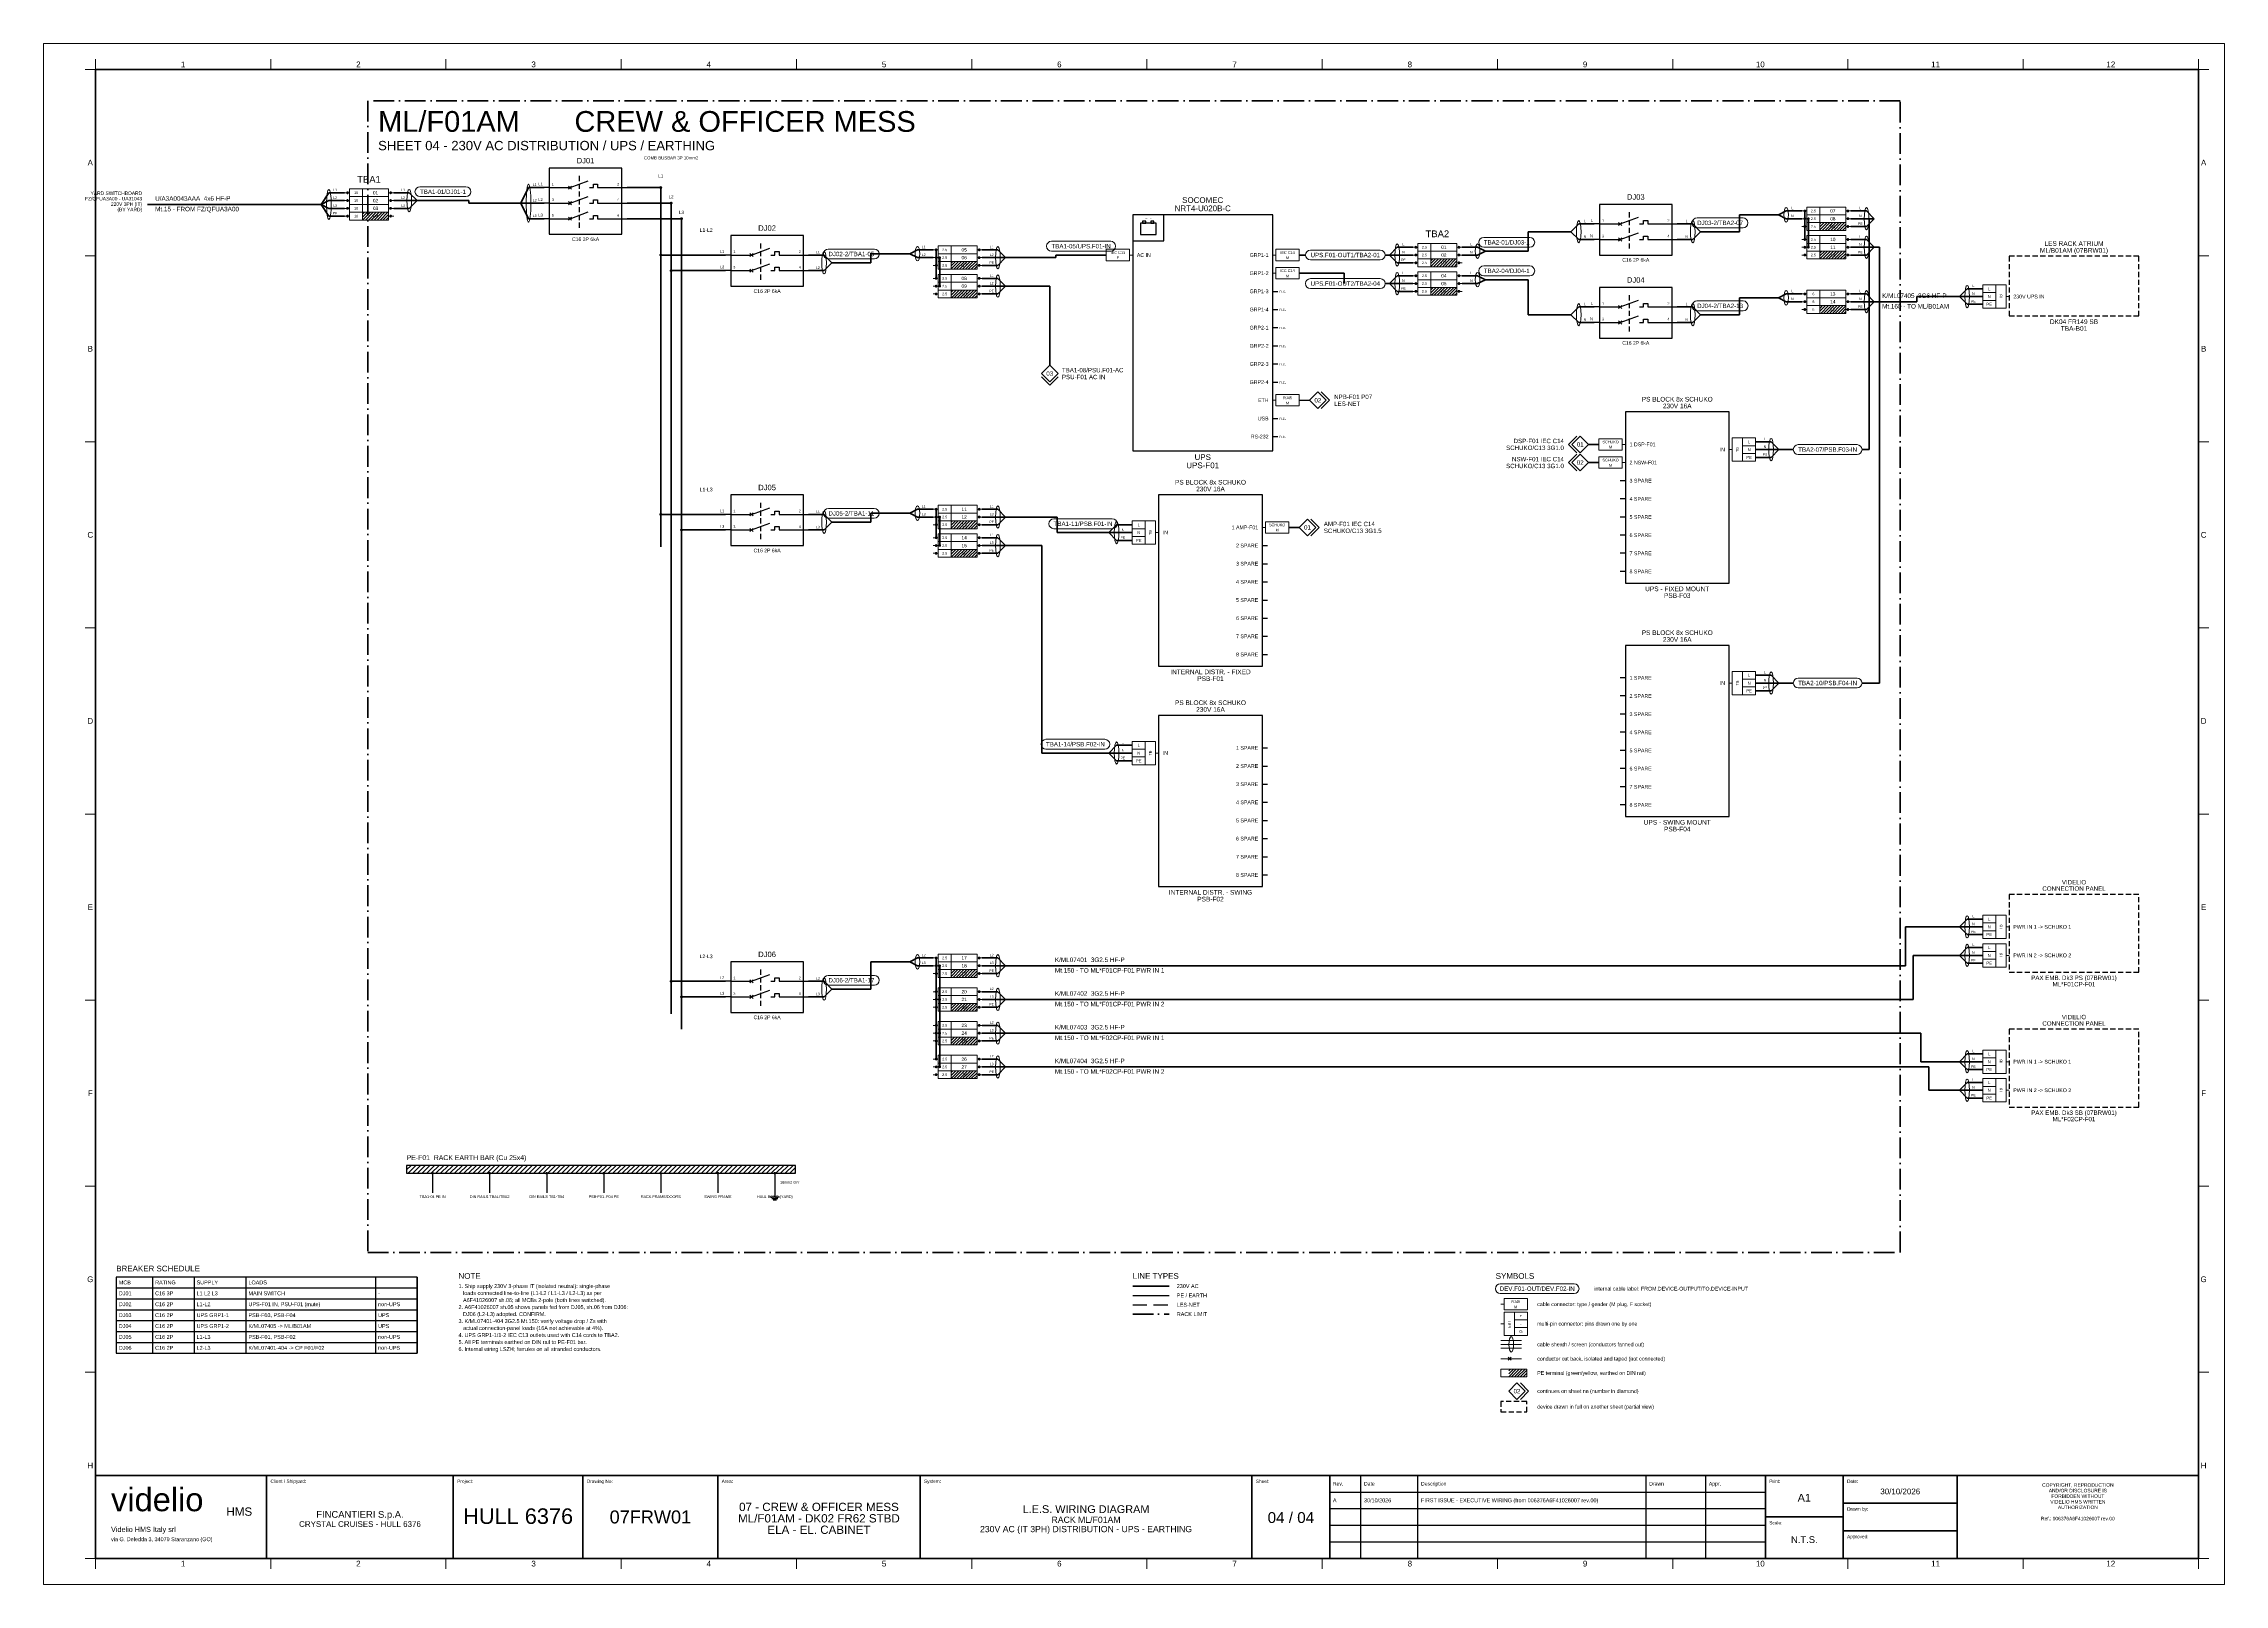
# Model space of a CAD drawing. Header units: millimetres. Extents: x 0 to 841, y 0 to 594.
import ezdxf
from ezdxf.enums import TextEntityAlignment as Align

# ---------------------------------------------------------------- set-up
doc = ezdxf.new("R2010")
doc.units = ezdxf.units.MM
for name, pattern in [('AV_DASHDOT', [12, 8, -2, 0, -2]), ('AV_DASHED', [8, 5.5, -2.5]), ('AV_HIDDEN', [3, 2, -1])]:
    doc.linetypes.add(name, pattern=pattern)
for name, color, linetype, lineweight in [('AV-CONN', 7, 'Continuous', 18), ('AV-LABEL', 7, 'Continuous', 18), ('AV-NOTE', 7, 'Continuous', 18), ('AV-TB', 7, 'Continuous', 18), ('AV-TEXT', 7, 'Continuous', 18), ('AV-TEXT-DEV', 7, 'Continuous', 18)]:
    doc.layers.add(name, color=color, linetype=linetype, lineweight=lineweight)
for name, color, linetype, lineweight, true_color in [('AV-DEVICE', 7, 'Continuous', 25, 0x4682ff), ('AV-DEVICE-REF', 7, 'AV_HIDDEN', 25, 0x4682ff), ('AV-FRAME', 7, 'Continuous', 70, 0x7800ff), ('AV-RACK', 7, 'AV_DASHDOT', 50, 0xff00ff), ('AV-SYM', 7, 'Continuous', 25, 0x4682ff), ('AV-TITLE', 7, 'Continuous', 25, 0x7800ff), ('AV-XREF', 7, 'Continuous', 18, 0x00af00), ('AV-ZONE', 7, 'Continuous', 18, 0x7800ff), ('W-LESNET', 7, 'AV_DASHED', 25, 0x00a0eb), ('W-PE', 7, 'Continuous', 25, 0x009600), ('W-POWER', 7, 'Continuous', 35, 0xeb8c00)]:
    doc.layers.add(name, color=color, linetype=linetype, lineweight=lineweight, true_color=true_color)
doc.styles.add('AV', font='arial.ttf')

msp = doc.modelspace()

# ---------------------------------------------------------------- hatches: boundary and pattern name
at = {"layer": 'AV-TB', "true_color": 0x009600}
h = msp.add_hatch(dxfattribs=at)
h.set_pattern_fill('ANSI31', scale=0.25)
h.paths.add_polyline_path([(123, 526), (133, 526), (133, 529), (123, 529)])
h = msp.add_hatch(dxfattribs=at)
h.set_pattern_fill('ANSI31', scale=0.25)
h.paths.add_polyline_path([(685, 522), (695, 522), (695, 525), (685, 525)])
h = msp.add_hatch(dxfattribs=at)
h.set_pattern_fill('ANSI31', scale=0.25)
h.paths.add_polyline_path([(685, 511), (695, 511), (695, 514), (685, 514)])
h = msp.add_hatch(dxfattribs=at)
h.set_pattern_fill('ANSI31', scale=0.25)
h.paths.add_polyline_path([(350, 507), (360, 507), (360, 510), (350, 510)])
h = msp.add_hatch(dxfattribs=at)
h.set_pattern_fill('ANSI31', scale=0.25)
h.paths.add_polyline_path([(535, 508), (545, 508), (545, 511), (535, 511)])
h = msp.add_hatch(dxfattribs=at)
h.set_pattern_fill('ANSI31', scale=0.25)
h.paths.add_polyline_path([(350, 496), (360, 496), (360, 499), (350, 499)])
h = msp.add_hatch(dxfattribs=at)
h.set_pattern_fill('ANSI31', scale=0.25)
h.paths.add_polyline_path([(535, 497), (545, 497), (545, 500), (535, 500)])
h = msp.add_hatch(dxfattribs=at)
h.set_pattern_fill('ANSI31', scale=0.25)
h.paths.add_polyline_path([(685, 490), (695, 490), (695, 493), (685, 493)])
h = msp.add_hatch(dxfattribs=at)
h.set_pattern_fill('ANSI31', scale=0.25)
h.paths.add_polyline_path([(350, 407), (360, 407), (360, 410), (350, 410)])
h = msp.add_hatch(dxfattribs=at)
h.set_pattern_fill('ANSI31', scale=0.25)
h.paths.add_polyline_path([(350, 396), (360, 396), (360, 399), (350, 399)])
h = msp.add_hatch(dxfattribs=at)
h.set_pattern_fill('ANSI31', scale=0.25)
h.paths.add_polyline_path([(350, 234), (360, 234), (360, 237), (350, 237)])
h = msp.add_hatch(dxfattribs=at)
h.set_pattern_fill('ANSI31', scale=0.25)
h.paths.add_polyline_path([(350, 221), (360, 221), (360, 224), (350, 224)])
h = msp.add_hatch(dxfattribs=at)
h.set_pattern_fill('ANSI31', scale=0.25)
h.paths.add_polyline_path([(350, 208), (360, 208), (360, 211), (350, 211)])
h = msp.add_hatch(dxfattribs=at)
h.set_pattern_fill('ANSI31', scale=0.25)
h.paths.add_polyline_path([(350, 195), (360, 195), (360, 198), (350, 198)])
h = msp.add_hatch(dxfattribs=at)
h.set_pattern_fill('ANSI31', scale=0.25)
h.paths.add_polyline_path([(565, 80), (572, 80), (572, 83), (565, 83)])
at = {"layer": 'W-PE', "true_color": 0x009600}
h = msp.add_hatch(dxfattribs=at)
h.set_pattern_fill('ANSI31', scale=0.4)
h.paths.add_polyline_path([(140, 158.5), (290, 158.5), (290, 161.5), (140, 161.5)])

# ---------------------------------------------------------------- linework, layer by layer
at = {"layer": 'AV-CONN'}
for p, q in [((420, 512.5), (418.8, 512.5)), ((474, 512.5), (475.2, 512.5)), ((474, 505.5), (475.2, 505.5)), ((758, 496.5), (756.8, 496.5)), ((474, 456.5), (475.2, 456.5)), ((610, 439.5), (608.8, 439.5)), ((650, 437.5), (651.2, 437.5)), ((610, 432.5), (608.8, 432.5)), ((430, 405.5), (428.8, 405.5)), ((470, 407.5), (471.2, 407.5)), ((650, 347.5), (651.2, 347.5)), ((430, 320.5), (428.8, 320.5)), ((758, 253.5), (756.8, 253.5)), ((758, 242.5), (756.8, 242.5)), ((758, 201.5), (756.8, 201.5)), ((758, 190.5), (756.8, 190.5)), ((562, 108), (563.2, 108)), ((562, 100.5), (563.2, 100.5)), ((562, 94), (570, 94)), ((562, 92.5), (570, 92.5)), ((562, 91), (570, 91)), ((562, 87), (570, 87)), ((564.8, 86.4), (566, 87.6)), ((564.8, 87.6), (566, 86.4))]:
    msp.add_line(p, q, dxfattribs=at)
for points in [[(409.8, 510.3), (418.8, 510.3), (418.8, 514.7), (409.8, 514.7)], [(475.2, 510.3), (484.2, 510.3), (484.2, 514.7), (475.2, 514.7)], [(475.2, 503.3), (484.2, 503.3), (484.2, 507.7), (475.2, 507.7)], [(747.8, 498), (752.8, 498), (752.8, 501), (747.8, 501)], [(747.8, 495), (752.8, 495), (752.8, 498), (747.8, 498)], [(752.8, 492), (756.8, 492), (756.8, 501), (752.8, 501)], [(747.8, 492), (752.8, 492), (752.8, 495), (747.8, 495)], [(475.2, 454.3), (484.2, 454.3), (484.2, 458.7), (475.2, 458.7)], [(599.8, 437.3), (608.8, 437.3), (608.8, 441.7), (599.8, 441.7)], [(651.2, 433), (655.2, 433), (655.2, 442), (651.2, 442)], [(655.2, 439), (660.2, 439), (660.2, 442), (655.2, 442)], [(655.2, 436), (660.2, 436), (660.2, 439), (655.2, 439)], [(599.8, 430.3), (608.8, 430.3), (608.8, 434.7), (599.8, 434.7)], [(655.2, 433), (660.2, 433), (660.2, 436), (655.2, 436)], [(419.8, 407), (424.8, 407), (424.8, 410), (419.8, 410)], [(419.8, 404), (424.8, 404), (424.8, 407), (419.8, 407)], [(419.8, 401), (424.8, 401), (424.8, 404), (419.8, 404)], [(424.8, 401), (428.8, 401), (428.8, 410), (424.8, 410)], [(471.2, 405.3), (480.2, 405.3), (480.2, 409.7), (471.2, 409.7)], [(651.2, 343), (655.2, 343), (655.2, 352), (651.2, 352)], [(655.2, 349), (660.2, 349), (660.2, 352), (655.2, 352)], [(655.2, 346), (660.2, 346), (660.2, 349), (655.2, 349)], [(655.2, 343), (660.2, 343), (660.2, 346), (655.2, 346)], [(419.8, 322), (424.8, 322), (424.8, 325), (419.8, 325)], [(419.8, 319), (424.8, 319), (424.8, 322), (419.8, 322)], [(424.8, 316), (428.8, 316), (428.8, 325), (424.8, 325)], [(419.8, 316), (424.8, 316), (424.8, 319), (419.8, 319)], [(747.8, 255), (752.8, 255), (752.8, 258), (747.8, 258)], [(747.8, 252), (752.8, 252), (752.8, 255), (747.8, 255)], [(752.8, 249), (756.8, 249), (756.8, 258), (752.8, 258)], [(747.8, 249), (752.8, 249), (752.8, 252), (747.8, 252)], [(747.8, 244), (752.8, 244), (752.8, 247), (747.8, 247)], [(747.8, 241), (752.8, 241), (752.8, 244), (747.8, 244)], [(752.8, 238), (756.8, 238), (756.8, 247), (752.8, 247)], [(747.8, 238), (752.8, 238), (752.8, 241), (747.8, 241)], [(747.8, 203), (752.8, 203), (752.8, 206), (747.8, 206)], [(747.8, 200), (752.8, 200), (752.8, 203), (747.8, 203)], [(752.8, 197), (756.8, 197), (756.8, 206), (752.8, 206)], [(747.8, 197), (752.8, 197), (752.8, 200), (747.8, 200)], [(747.8, 192), (752.8, 192), (752.8, 195), (747.8, 195)], [(752.8, 186), (756.8, 186), (756.8, 195), (752.8, 195)], [(747.8, 189), (752.8, 189), (752.8, 192), (747.8, 192)], [(747.8, 186), (752.8, 186), (752.8, 189), (747.8, 189)], [(563.2, 105.8), (572.2, 105.8), (572.2, 110.2), (563.2, 110.2)], [(563.2, 96), (567.2, 96), (567.2, 105), (563.2, 105)], [(567.2, 102), (572.2, 102), (572.2, 105), (567.2, 105)], [(567.2, 99), (572.2, 99), (572.2, 102), (567.2, 102)], [(567.2, 96), (572.2, 96), (572.2, 99), (567.2, 99)]]:
    msp.add_lwpolyline(points, close=True, dxfattribs=at)
for centre, major_axis, ratio in [((187, 532.5), (0, 7.3), 0.123288), ((110, 532), (0, 5.8), 0.155172), ((141, 533.5), (0, 4.3), 0.209302), ((672, 528), (0, 2.8), 0.321429), ((703, 526.5), (0, 4.3), 0.209302), ((592, 521.5), (0, 4.3), 0.209302), ((636, 521.5), (0, 4.3), 0.209302), ((301, 509.5), (0, 4.3), 0.209302), ((337, 513), (0, 2.8), 0.321429), ((368, 511.5), (0, 4.3), 0.209302), ((522, 512.5), (0, 4.3), 0.209302), ((553, 514), (0, 2.8), 0.321429), ((703, 515.5), (0, 4.3), 0.209302), ((368, 500.5), (0, 4.3), 0.209302), ((522, 501.5), (0, 4.3), 0.209302), ((553, 503), (0, 2.8), 0.321429), ((672, 496), (0, 2.8), 0.321429), ((703, 494.5), (0, 4.3), 0.209302), ((741.8, 496.5), (0, 4.3), 0.209302), ((592, 489.5), (0, 4.3), 0.209302), ((636, 489.5), (0, 4.3), 0.209302), ((666.2, 437.5), (0, 4.3), 0.209302), ((301, 409.5), (0, 4.3), 0.209302), ((337, 413), (0, 2.8), 0.321429), ((368, 411.5), (0, 4.3), 0.209302), ((368, 400.5), (0, 4.3), 0.209302), ((413.8, 405.5), (0, 4.3), 0.209302), ((666.2, 347.5), (0, 4.3), 0.209302), ((413.8, 320.5), (0, 4.3), 0.209302), ((741.8, 253.5), (0, 4.3), 0.209302), ((741.8, 242.5), (0, 4.3), 0.209302), ((337, 240), (0, 2.8), 0.321429), ((368, 238.5), (0, 4.3), 0.209302), ((301, 229.5), (0, 4.3), 0.209302), ((368, 225.5), (0, 4.3), 0.209302), ((368, 212.5), (0, 4.3), 0.209302), ((368, 199.5), (0, 4.3), 0.209302), ((741.8, 201.5), (0, 4.3), 0.209302), ((741.8, 190.5), (0, 4.3), 0.209302), ((566, 92.5), (0, 3), 0.3)]:
    msp.add_ellipse(centre, major_axis=major_axis, ratio=ratio, dxfattribs=at)
at = {"layer": 'AV-DEVICE'}
for p, q in [((474, 498.5), (476, 498.5)), ((474, 491.5), (476, 491.5)), ((474, 484.5), (476, 484.5)), ((474, 477.5), (476, 477.5)), ((474, 470.5), (476, 470.5)), ((474, 463.5), (476, 463.5)), ((474, 449.5), (476, 449.5)), ((474, 442.5), (476, 442.5)), ((610, 425.5), (608, 425.5)), ((610, 418.5), (608, 418.5)), ((610, 411.5), (608, 411.5)), ((610, 404.5), (608, 404.5)), ((470, 400.5), (472, 400.5)), ((610, 397.5), (608, 397.5)), ((470, 393.5), (472, 393.5)), ((610, 390.5), (608, 390.5)), ((470, 386.5), (472, 386.5)), ((470, 379.5), (472, 379.5)), ((470, 372.5), (472, 372.5)), ((470, 365.5), (472, 365.5)), ((470, 358.5), (472, 358.5)), ((610, 349.5), (608, 349.5)), ((610, 342.5), (608, 342.5)), ((610, 335.5), (608, 335.5)), ((610, 328.5), (608, 328.5)), ((470, 322.5), (472, 322.5)), ((610, 321.5), (608, 321.5)), ((470, 315.5), (472, 315.5)), ((610, 314.5), (608, 314.5)), ((470, 308.5), (472, 308.5)), ((610, 307.5), (608, 307.5)), ((470, 301.5), (472, 301.5)), ((470, 294.5), (472, 294.5)), ((610, 300.5), (608, 300.5)), ((470, 287.5), (472, 287.5)), ((470, 280.5), (472, 280.5)), ((470, 273.5), (472, 273.5))]:
    msp.add_line(p, q, dxfattribs=at)
for points in [[(195, 520.5), (223, 520.5), (223, 546), (195, 546)], [(600, 512.5), (628, 512.5), (628, 532), (600, 532)], [(420, 437), (474, 437), (474, 528), (420, 528)], [(420, 518), (432, 518), (432, 528), (420, 528)], [(265, 500.5), (293, 500.5), (293, 520), (265, 520)], [(600, 480.5), (628, 480.5), (628, 500), (600, 500)], [(610, 386), (650, 386), (650, 452), (610, 452)], [(265, 400.5), (293, 400.5), (293, 420), (265, 420)], [(430, 354), (470, 354), (470, 420), (430, 420)], [(610, 296), (650, 296), (650, 362), (610, 362)], [(430, 269), (470, 269), (470, 335), (430, 335)], [(265, 220.5), (293, 220.5), (293, 240), (265, 240)]]:
    msp.add_lwpolyline(points, close=True, dxfattribs=at)
at = {"layer": 'AV-DEVICE-REF'}
for points in [[(758, 489), (808, 489), (808, 512), (758, 512)], [(758, 236), (808, 236), (808, 266), (758, 266)], [(758, 184), (808, 184), (808, 214), (758, 214)], [(562, 66.5), (572, 66.5), (572, 70.5), (562, 70.5)]]:
    msp.add_lwpolyline(points, close=True, dxfattribs=at)
at = {"layer": 'AV-FRAME'}
for points in [[(20, 10), (831, 10), (831, 584), (20, 584)], [(20, 10), (831, 10), (831, 42), (20, 42)]]:
    msp.add_lwpolyline(points, close=True, dxfattribs=at)
at = {"layer": 'AV-LABEL'}
for points in [[(145.12, 535), (162.88, 535, 1), (162.88, 538.8), (145.12, 538.8, 1)], [(637.62, 523), (655.38, 523, 1), (655.38, 526.8), (637.62, 526.8, 1)], [(302.61, 511), (320.39, 511, 1), (320.39, 514.8), (302.61, 514.8, 1)], [(388.68, 514), (411.52, 514, 1), (411.52, 517.8), (388.68, 517.8, 1)], [(488.57, 510.6), (515.43, 510.6, 1), (515.43, 514.4), (488.57, 514.4, 1)], [(555.37, 515.5), (573.13, 515.5, 1), (573.13, 519.3), (555.37, 519.3, 1)], [(555.37, 504.5), (573.13, 504.5, 1), (573.13, 508.3), (555.37, 508.3, 1)], [(488.54, 499.6), (515.46, 499.6, 1), (515.46, 503.4), (488.54, 503.4, 1)], [(637.61, 491), (655.39, 491, 1), (655.39, 494.8), (637.61, 494.8, 1)], [(676.65, 435.6), (699.35, 435.6, 1), (699.35, 439.4), (676.65, 439.4, 1)], [(302.7, 411), (320.3, 411, 1), (320.3, 414.8), (302.7, 414.8, 1)], [(389.59, 407), (412.11, 407, 1), (412.11, 410.8), (389.59, 410.8, 1)], [(676.65, 345.6), (699.35, 345.6, 1), (699.35, 349.4), (676.65, 349.4, 1)], [(386.55, 322), (409.25, 322, 1), (409.25, 325.8), (386.55, 325.8, 1)], [(302.62, 231), (320.38, 231, 1), (320.38, 234.8), (302.62, 234.8, 1)], [(561.77, 112.1), (590.23, 112.1, 1), (590.23, 115.9), (561.77, 115.9, 1)]]:
    msp.add_lwpolyline(points, format="xyb", close=True, dxfattribs=at)
at = {"layer": 'AV-RACK'}
msp.add_line((420, 104.2), (434, 104.2), dxfattribs=at)
msp.add_lwpolyline([(125, 128), (716, 128), (716, 572), (125, 572)], close=True, dxfattribs=at)
at = {"layer": 'AV-SYM'}
for p, q in [((195, 538.5), (193, 538.5)), ((195, 538.5), (203, 538.5)), ((202.4, 537.9), (203.6, 539.1)), ((202.4, 539.1), (203.6, 537.9)), ((203, 538.5), (210, 541.1)), ((223, 538.5), (225, 538.5)), ((195, 532.5), (193, 532.5)), ((195, 532.5), (203, 532.5)), ((202.4, 531.9), (203.6, 533.1)), ((202.4, 533.1), (203.6, 531.9)), ((203, 532.5), (210, 535.1)), ((223, 532.5), (225, 532.5)), ((195, 526.5), (193, 526.5)), ((195, 526.5), (203, 526.5)), ((202.4, 525.9), (203.6, 527.1)), ((202.4, 527.1), (203.6, 525.9)), ((203, 526.5), (210, 529.1)), ((223, 526.5), (225, 526.5)), ((600, 524.5), (598, 524.5)), ((600, 524.5), (608, 524.5)), ((607.4, 523.9), (608.6, 525.1)), ((607.4, 525.1), (608.6, 523.9)), ((608, 524.5), (615, 527.1)), ((628, 524.5), (630, 524.5)), ((272.4, 511.9), (273.6, 513.1)), ((272.4, 513.1), (273.6, 511.9)), ((273, 512.5), (280, 515.1)), ((600, 518.5), (598, 518.5)), ((600, 518.5), (608, 518.5)), ((607.4, 517.9), (608.6, 519.1)), ((607.4, 519.1), (608.6, 517.9)), ((608, 518.5), (615, 521.1)), ((628, 518.5), (630, 518.5)), ((265, 512.5), (263, 512.5)), ((265, 506.5), (263, 506.5)), ((265, 512.5), (273, 512.5)), ((265, 506.5), (273, 506.5)), ((272.4, 505.9), (273.6, 507.1)), ((272.4, 507.1), (273.6, 505.9)), ((273, 506.5), (280, 509.1)), ((293, 512.5), (295, 512.5)), ((293, 506.5), (295, 506.5)), ((600, 492.5), (598, 492.5)), ((600, 492.5), (608, 492.5)), ((607.4, 491.9), (608.6, 493.1)), ((607.4, 493.1), (608.6, 491.9)), ((608, 492.5), (615, 495.1)), ((608, 486.5), (615, 489.1)), ((628, 492.5), (630, 492.5)), ((600, 486.5), (598, 486.5)), ((600, 486.5), (608, 486.5)), ((607.4, 485.9), (608.6, 487.1)), ((607.4, 487.1), (608.6, 485.9)), ((628, 486.5), (630, 486.5)), ((265, 412.5), (263, 412.5)), ((265, 412.5), (273, 412.5)), ((272.4, 411.9), (273.6, 413.1)), ((272.4, 413.1), (273.6, 411.9)), ((273, 412.5), (280, 415.1)), ((293, 412.5), (295, 412.5)), ((265, 406.5), (263, 406.5)), ((265, 406.5), (273, 406.5)), ((272.4, 405.9), (273.6, 407.1)), ((272.4, 407.1), (273.6, 405.9)), ((273, 406.5), (280, 409.1)), ((293, 406.5), (295, 406.5)), ((265, 232.5), (263, 232.5)), ((265, 232.5), (273, 232.5)), ((272.4, 231.9), (273.6, 233.1)), ((272.4, 233.1), (273.6, 231.9)), ((272.4, 225.9), (273.6, 227.1)), ((272.4, 227.1), (273.6, 225.9)), ((273, 232.5), (280, 235.1)), ((273, 226.5), (280, 229.1)), ((293, 232.5), (295, 232.5)), ((265, 226.5), (263, 226.5)), ((265, 226.5), (273, 226.5)), ((293, 226.5), (295, 226.5))]:
    msp.add_line(p, q, dxfattribs=at)
at = {"layer": 'AV-SYM', "linetype": 'AV_HIDDEN'}
for p, q in [((206.5, 543), (206.5, 522.5)), ((611.5, 529), (611.5, 514.5)), ((276.5, 517), (276.5, 502.5)), ((611.5, 497), (611.5, 482.5)), ((276.5, 417), (276.5, 402.5)), ((276.5, 237), (276.5, 222.5))]:
    msp.add_line(p, q, dxfattribs=at)
at = {"layer": 'AV-SYM'}
for points in [[(210.5, 538.5), (212, 538.5), (212, 539.8), (213.6, 539.8), (213.6, 538.5), (223, 538.5)], [(210.5, 532.5), (212, 532.5), (212, 533.8), (213.6, 533.8), (213.6, 532.5), (223, 532.5)], [(210.5, 526.5), (212, 526.5), (212, 527.8), (213.6, 527.8), (213.6, 526.5), (223, 526.5)], [(615.5, 524.5), (617, 524.5), (617, 525.8), (618.6, 525.8), (618.6, 524.5), (628, 524.5)], [(280.5, 512.5), (282, 512.5), (282, 513.8), (283.6, 513.8), (283.6, 512.5), (293, 512.5)], [(615.5, 518.5), (617, 518.5), (617, 519.8), (618.6, 519.8), (618.6, 518.5), (628, 518.5)], [(280.5, 506.5), (282, 506.5), (282, 507.8), (283.6, 507.8), (283.6, 506.5), (293, 506.5)], [(615.5, 492.5), (617, 492.5), (617, 493.8), (618.6, 493.8), (618.6, 492.5), (628, 492.5)], [(615.5, 486.5), (617, 486.5), (617, 487.8), (618.6, 487.8), (618.6, 486.5), (628, 486.5)], [(280.5, 412.5), (282, 412.5), (282, 413.8), (283.6, 413.8), (283.6, 412.5), (293, 412.5)], [(280.5, 406.5), (282, 406.5), (282, 407.8), (283.6, 407.8), (283.6, 406.5), (293, 406.5)], [(280.5, 232.5), (282, 232.5), (282, 233.8), (283.6, 233.8), (283.6, 232.5), (293, 232.5)], [(280.5, 226.5), (282, 226.5), (282, 227.8), (283.6, 227.8), (283.6, 226.5), (293, 226.5)]]:
    msp.add_lwpolyline(points, dxfattribs=at)
for points in [[(423, 520.4), (429, 520.4), (429, 524.8), (423, 524.8)], [(423.8, 524.8), (425, 524.8), (425, 525.6), (423.8, 525.6)], [(427, 524.8), (428.2, 524.8), (428.2, 525.6), (427, 525.6)]]:
    msp.add_lwpolyline(points, close=True, dxfattribs=at)
at = {"layer": 'AV-TB'}
for p, q in [((117.2, 536.5), (116, 536.5)), ((117.2, 533.5), (116, 533.5)), ((117.2, 530.5), (116, 530.5)), ((123, 535), (123, 538)), ((123, 532), (123, 535)), ((123, 529), (123, 532)), ((133.8, 536.5), (135, 536.5)), ((133.8, 533.5), (135, 533.5)), ((133.8, 530.5), (135, 530.5)), ((685, 528), (685, 531)), ((117.2, 527.5), (116, 527.5)), ((123, 526), (123, 529)), ((133.8, 527.5), (135, 527.5)), ((679.2, 529.5), (678, 529.5)), ((679.2, 526.5), (678, 526.5)), ((679.2, 523.5), (678, 523.5)), ((680.6, 526.5), (678.9, 526.5)), ((685, 525), (685, 528)), ((685, 522), (685, 525)), ((695.8, 529.5), (697, 529.5)), ((695.8, 526.5), (697, 526.5)), ((695.8, 523.5), (697, 523.5)), ((344.2, 514.5), (343, 514.5)), ((350, 513), (350, 516)), ((360.8, 514.5), (362, 514.5)), ((529.2, 515.5), (528, 515.5)), ((535, 514), (535, 517)), ((535, 511), (535, 514)), ((545.8, 515.5), (547, 515.5)), ((679.2, 518.5), (678, 518.5)), ((679.2, 515.5), (678, 515.5)), ((680.6, 515.5), (678.9, 515.5)), ((685, 517), (685, 520)), ((685, 514), (685, 517)), ((685, 511), (685, 514)), ((695.8, 518.5), (697, 518.5)), ((695.8, 515.5), (697, 515.5)), ((344.2, 511.5), (343, 511.5)), ((344.2, 508.5), (343, 508.5)), ((345.6, 511.5), (343.9, 511.5)), ((350, 510), (350, 513)), ((350, 507), (350, 510)), ((350, 502), (350, 505)), ((360.8, 511.5), (362, 511.5)), ((360.8, 508.5), (362, 508.5)), ((529.2, 512.5), (528, 512.5)), ((529.2, 509.5), (528, 509.5)), ((535, 508), (535, 511)), ((535, 503), (535, 506)), ((545.8, 512.5), (547, 512.5)), ((545.8, 509.5), (547, 509.5)), ((679.2, 512.5), (678, 512.5)), ((695.8, 512.5), (697, 512.5)), ((344.2, 503.5), (343, 503.5)), ((344.2, 500.5), (343, 500.5)), ((344.2, 497.5), (343, 497.5)), ((345.6, 500.5), (343.9, 500.5)), ((350, 499), (350, 502)), ((350, 496), (350, 499)), ((360.8, 503.5), (362, 503.5)), ((360.8, 500.5), (362, 500.5)), ((360.8, 497.5), (362, 497.5)), ((529.2, 504.5), (528, 504.5)), ((529.2, 501.5), (528, 501.5)), ((529.2, 498.5), (528, 498.5)), ((535, 500), (535, 503)), ((535, 497), (535, 500)), ((545.8, 504.5), (547, 504.5)), ((545.8, 501.5), (547, 501.5)), ((545.8, 498.5), (547, 498.5)), ((679.2, 497.5), (678, 497.5)), ((685, 496), (685, 499)), ((695.8, 497.5), (697, 497.5)), ((679.2, 494.5), (678, 494.5)), ((679.2, 491.5), (678, 491.5)), ((685, 493), (685, 496)), ((685, 490), (685, 493)), ((695.8, 494.5), (697, 494.5)), ((695.8, 491.5), (697, 491.5)), ((344.2, 414.5), (343, 414.5)), ((350, 413), (350, 416)), ((350, 410), (350, 413)), ((360.8, 414.5), (362, 414.5)), ((344.2, 411.5), (343, 411.5)), ((344.2, 408.5), (343, 408.5)), ((345.6, 411.5), (343.9, 411.5)), ((350, 407), (350, 410)), ((350, 402), (350, 405)), ((360.8, 411.5), (362, 411.5)), ((360.8, 408.5), (362, 408.5)), ((344.2, 403.5), (343, 403.5)), ((344.2, 400.5), (343, 400.5)), ((344.2, 397.5), (343, 397.5)), ((345.6, 400.5), (343.9, 400.5)), ((350, 399), (350, 402)), ((350, 396), (350, 399)), ((360.8, 403.5), (362, 403.5)), ((360.8, 400.5), (362, 400.5)), ((360.8, 397.5), (362, 397.5)), ((344.2, 241.5), (343, 241.5)), ((344.2, 238.5), (343, 238.5)), ((344.2, 235.5), (343, 235.5)), ((345.6, 238.5), (343.9, 238.5)), ((350, 240), (350, 243)), ((350, 237), (350, 240)), ((350, 234), (350, 237)), ((360.8, 241.5), (362, 241.5)), ((360.8, 238.5), (362, 238.5)), ((360.8, 235.5), (362, 235.5)), ((344.2, 228.5), (343, 228.5)), ((350, 227), (350, 230)), ((360.8, 228.5), (362, 228.5)), ((344.2, 225.5), (343, 225.5)), ((344.2, 222.5), (343, 222.5)), ((345.6, 225.5), (343.9, 225.5)), ((350, 224), (350, 227)), ((350, 221), (350, 224)), ((360.8, 225.5), (362, 225.5)), ((360.8, 222.5), (362, 222.5)), ((344.2, 215.5), (343, 215.5)), ((344.2, 212.5), (343, 212.5)), ((345.6, 212.5), (343.9, 212.5)), ((350, 214), (350, 217)), ((350, 211), (350, 214)), ((350, 208), (350, 211)), ((360.8, 215.5), (362, 215.5)), ((360.8, 212.5), (362, 212.5)), ((344.2, 209.5), (343, 209.5)), ((344.2, 202.5), (343, 202.5)), ((350, 201), (350, 204)), ((360.8, 209.5), (362, 209.5)), ((360.8, 202.5), (362, 202.5)), ((344.2, 199.5), (343, 199.5)), ((344.2, 196.5), (343, 196.5)), ((345.6, 199.5), (343.9, 199.5)), ((350, 198), (350, 201)), ((350, 195), (350, 198)), ((360.8, 199.5), (362, 199.5)), ((360.8, 196.5), (362, 196.5))]:
    msp.add_line(p, q, dxfattribs=at)
at = {"layer": 'AV-TB', "lineweight": 35}
for p, q in [((679.2, 518.5), (679.2, 529.5)), ((680.6, 515.5), (680.6, 526.5)), ((344.2, 503.5), (344.2, 514.5)), ((345.6, 500.5), (345.6, 511.5)), ((344.2, 403.5), (344.2, 414.5)), ((345.6, 400.5), (345.6, 411.5)), ((344.2, 202.5), (344.2, 241.5)), ((345.6, 199.5), (345.6, 238.5))]:
    msp.add_line(p, q, dxfattribs=at)
at = {"layer": 'AV-TB'}
for points, const_width in [([(116.92, 536.5, 1), (117.48, 536.5, 1)], 0.55), ([(116.92, 533.5, 1), (117.48, 533.5, 1)], 0.55), ([(116.92, 530.5, 1), (117.48, 530.5, 1)], 0.55), ([(133.53, 536.5, 1), (134.08, 536.5, 1)], 0.55), ([(133.53, 533.5, 1), (134.08, 533.5, 1)], 0.55), ([(133.53, 530.5, 1), (134.08, 530.5, 1)], 0.55), ([(678.93, 529.5, 1), (679.48, 529.5, 1)], 0.55), ([(678.95, 529.5, 1), (679.45, 529.5, 1)], 0.5), ([(695.52, 529.5, 1), (696.07, 529.5, 1)], 0.55), ([(116.92, 527.5, 1), (117.48, 527.5, 1)], 0.55), ([(133.53, 527.5, 1), (134.08, 527.5, 1)], 0.55), ([(678.93, 526.5, 1), (679.48, 526.5, 1)], 0.55), ([(678.93, 523.5, 1), (679.48, 523.5, 1)], 0.55), ([(680.35, 526.5, 1), (680.85, 526.5, 1)], 0.5), ([(695.52, 526.5, 1), (696.07, 526.5, 1)], 0.55), ([(695.52, 523.5, 1), (696.07, 523.5, 1)], 0.55), ([(343.93, 514.5, 1), (344.47, 514.5, 1)], 0.55), ([(343.95, 514.5, 1), (344.45, 514.5, 1)], 0.5), ([(360.53, 514.5, 1), (361.07, 514.5, 1)], 0.55), ([(528.93, 515.5, 1), (529.48, 515.5, 1)], 0.55), ([(528.93, 512.5, 1), (529.48, 512.5, 1)], 0.55), ([(545.52, 515.5, 1), (546.07, 515.5, 1)], 0.55), ([(545.52, 512.5, 1), (546.07, 512.5, 1)], 0.55), ([(678.93, 518.5, 1), (679.48, 518.5, 1)], 0.55), ([(678.93, 515.5, 1), (679.48, 515.5, 1)], 0.55), ([(678.93, 512.5, 1), (679.48, 512.5, 1)], 0.55), ([(678.95, 518.5, 1), (679.45, 518.5, 1)], 0.5), ([(680.35, 515.5, 1), (680.85, 515.5, 1)], 0.5), ([(695.52, 518.5, 1), (696.07, 518.5, 1)], 0.55), ([(695.52, 515.5, 1), (696.07, 515.5, 1)], 0.55), ([(695.52, 512.5, 1), (696.07, 512.5, 1)], 0.55), ([(343.93, 511.5, 1), (344.47, 511.5, 1)], 0.55), ([(343.93, 508.5, 1), (344.47, 508.5, 1)], 0.55), ([(345.35, 511.5, 1), (345.85, 511.5, 1)], 0.5), ([(360.53, 511.5, 1), (361.07, 511.5, 1)], 0.55), ([(360.53, 508.5, 1), (361.07, 508.5, 1)], 0.55), ([(528.93, 509.5, 1), (529.48, 509.5, 1)], 0.55), ([(528.93, 504.5, 1), (529.48, 504.5, 1)], 0.55), ([(545.52, 509.5, 1), (546.07, 509.5, 1)], 0.55), ([(545.52, 504.5, 1), (546.07, 504.5, 1)], 0.55), ([(343.93, 503.5, 1), (344.47, 503.5, 1)], 0.55), ([(343.93, 500.5, 1), (344.47, 500.5, 1)], 0.55), ([(343.93, 497.5, 1), (344.47, 497.5, 1)], 0.55), ([(343.95, 503.5, 1), (344.45, 503.5, 1)], 0.5), ([(345.35, 500.5, 1), (345.85, 500.5, 1)], 0.5), ([(360.53, 503.5, 1), (361.07, 503.5, 1)], 0.55), ([(360.53, 500.5, 1), (361.07, 500.5, 1)], 0.55), ([(360.53, 497.5, 1), (361.07, 497.5, 1)], 0.55), ([(528.93, 501.5, 1), (529.48, 501.5, 1)], 0.55), ([(528.93, 498.5, 1), (529.48, 498.5, 1)], 0.55), ([(545.52, 501.5, 1), (546.07, 501.5, 1)], 0.55), ([(545.52, 498.5, 1), (546.07, 498.5, 1)], 0.55), ([(678.93, 497.5, 1), (679.48, 497.5, 1)], 0.55), ([(695.52, 497.5, 1), (696.07, 497.5, 1)], 0.55), ([(678.93, 494.5, 1), (679.48, 494.5, 1)], 0.55), ([(678.93, 491.5, 1), (679.48, 491.5, 1)], 0.55), ([(695.52, 494.5, 1), (696.07, 494.5, 1)], 0.55), ([(695.52, 491.5, 1), (696.07, 491.5, 1)], 0.55), ([(343.93, 414.5, 1), (344.47, 414.5, 1)], 0.55), ([(343.95, 414.5, 1), (344.45, 414.5, 1)], 0.5), ([(360.53, 414.5, 1), (361.07, 414.5, 1)], 0.55), ([(343.93, 411.5, 1), (344.47, 411.5, 1)], 0.55), ([(343.93, 408.5, 1), (344.47, 408.5, 1)], 0.55), ([(343.93, 403.5, 1), (344.47, 403.5, 1)], 0.55), ([(343.95, 403.5, 1), (344.45, 403.5, 1)], 0.5), ([(345.35, 411.5, 1), (345.85, 411.5, 1)], 0.5), ([(360.53, 411.5, 1), (361.07, 411.5, 1)], 0.55), ([(360.53, 408.5, 1), (361.07, 408.5, 1)], 0.55), ([(360.53, 403.5, 1), (361.07, 403.5, 1)], 0.55), ([(343.93, 400.5, 1), (344.47, 400.5, 1)], 0.55), ([(343.93, 397.5, 1), (344.47, 397.5, 1)], 0.55), ([(345.35, 400.5, 1), (345.85, 400.5, 1)], 0.5), ([(360.53, 400.5, 1), (361.07, 400.5, 1)], 0.55), ([(360.53, 397.5, 1), (361.07, 397.5, 1)], 0.55), ([(343.93, 241.5, 1), (344.47, 241.5, 1)], 0.55), ([(343.93, 238.5, 1), (344.47, 238.5, 1)], 0.55), ([(343.93, 235.5, 1), (344.47, 235.5, 1)], 0.55), ([(343.95, 241.5, 1), (344.45, 241.5, 1)], 0.5), ([(345.35, 238.5, 1), (345.85, 238.5, 1)], 0.5), ([(360.53, 241.5, 1), (361.07, 241.5, 1)], 0.55), ([(360.53, 238.5, 1), (361.07, 238.5, 1)], 0.55), ([(360.53, 235.5, 1), (361.07, 235.5, 1)], 0.55), ([(343.93, 228.5, 1), (344.47, 228.5, 1)], 0.55), ([(343.95, 228.5, 1), (344.45, 228.5, 1)], 0.5), ([(360.53, 228.5, 1), (361.07, 228.5, 1)], 0.55), ([(343.93, 225.5, 1), (344.47, 225.5, 1)], 0.55), ([(343.93, 222.5, 1), (344.47, 222.5, 1)], 0.55), ([(345.35, 225.5, 1), (345.85, 225.5, 1)], 0.5), ([(360.53, 225.5, 1), (361.07, 225.5, 1)], 0.55), ([(360.53, 222.5, 1), (361.07, 222.5, 1)], 0.55), ([(343.93, 215.5, 1), (344.47, 215.5, 1)], 0.55), ([(343.93, 212.5, 1), (344.47, 212.5, 1)], 0.55), ([(343.95, 215.5, 1), (344.45, 215.5, 1)], 0.5), ([(345.35, 212.5, 1), (345.85, 212.5, 1)], 0.5), ([(360.53, 215.5, 1), (361.07, 215.5, 1)], 0.55), ([(360.53, 212.5, 1), (361.07, 212.5, 1)], 0.55), ([(343.93, 209.5, 1), (344.47, 209.5, 1)], 0.55), ([(343.93, 202.5, 1), (344.47, 202.5, 1)], 0.55), ([(343.95, 202.5, 1), (344.45, 202.5, 1)], 0.5), ([(360.53, 209.5, 1), (361.07, 209.5, 1)], 0.55), ([(360.53, 202.5, 1), (361.07, 202.5, 1)], 0.55), ([(343.93, 199.5, 1), (344.47, 199.5, 1)], 0.55), ([(343.93, 196.5, 1), (344.47, 196.5, 1)], 0.55), ([(345.35, 199.5, 1), (345.85, 199.5, 1)], 0.5), ([(360.53, 199.5, 1), (361.07, 199.5, 1)], 0.55), ([(360.53, 196.5, 1), (361.07, 196.5, 1)], 0.55)]:
    msp.add_lwpolyline(points, format="xyb", close=True, dxfattribs=dict(at, const_width=const_width))
for points in [[(118, 535), (133, 535), (133, 538), (118, 538)], [(118, 532), (133, 532), (133, 535), (118, 535)], [(118, 529), (133, 529), (133, 532), (118, 532)], [(680, 528), (695, 528), (695, 531), (680, 531)], [(118, 526), (133, 526), (133, 529), (118, 529)], [(680, 525), (695, 525), (695, 528), (680, 528)], [(680, 522), (695, 522), (695, 525), (680, 525)], [(345, 513), (360, 513), (360, 516), (345, 516)], [(530, 514), (545, 514), (545, 517), (530, 517)], [(530, 511), (545, 511), (545, 514), (530, 514)], [(680, 517), (695, 517), (695, 520), (680, 520)], [(680, 514), (695, 514), (695, 517), (680, 517)], [(680, 511), (695, 511), (695, 514), (680, 514)], [(345, 510), (360, 510), (360, 513), (345, 513)], [(345, 507), (360, 507), (360, 510), (345, 510)], [(345, 502), (360, 502), (360, 505), (345, 505)], [(530, 508), (545, 508), (545, 511), (530, 511)], [(530, 503), (545, 503), (545, 506), (530, 506)], [(345, 499), (360, 499), (360, 502), (345, 502)], [(345, 496), (360, 496), (360, 499), (345, 499)], [(530, 500), (545, 500), (545, 503), (530, 503)], [(530, 497), (545, 497), (545, 500), (530, 500)], [(680, 496), (695, 496), (695, 499), (680, 499)], [(680, 493), (695, 493), (695, 496), (680, 496)], [(680, 490), (695, 490), (695, 493), (680, 493)], [(345, 413), (360, 413), (360, 416), (345, 416)], [(345, 410), (360, 410), (360, 413), (345, 413)], [(345, 407), (360, 407), (360, 410), (345, 410)], [(345, 402), (360, 402), (360, 405), (345, 405)], [(345, 399), (360, 399), (360, 402), (345, 402)], [(345, 396), (360, 396), (360, 399), (345, 399)], [(345, 240), (360, 240), (360, 243), (345, 243)], [(345, 237), (360, 237), (360, 240), (345, 240)], [(345, 234), (360, 234), (360, 237), (345, 237)], [(345, 227), (360, 227), (360, 230), (345, 230)], [(345, 224), (360, 224), (360, 227), (345, 227)], [(345, 221), (360, 221), (360, 224), (345, 224)], [(345, 214), (360, 214), (360, 217), (345, 217)], [(345, 211), (360, 211), (360, 214), (345, 214)], [(345, 208), (360, 208), (360, 211), (345, 211)], [(345, 201), (360, 201), (360, 204), (345, 204)], [(345, 198), (360, 198), (360, 201), (345, 201)], [(345, 195), (360, 195), (360, 198), (345, 198)], [(562, 80), (572, 80), (572, 83), (562, 83)]]:
    msp.add_lwpolyline(points, close=True, dxfattribs=at)
at = {"layer": 'AV-TITLE'}
for p, q in [((42, 118.5), (42, 89.1)), ((58, 118.5), (58, 89.1)), ((78, 118.5), (78, 89.1)), ((128, 118.5), (128, 89.1)), ((144, 118.5), (144, 89.1)), ((28, 114.3), (144, 114.3)), ((28, 110.1), (144, 110.1)), ((28, 105.9), (144, 105.9)), ((28, 101.7), (144, 101.7)), ((28, 97.5), (144, 97.5)), ((28, 93.3), (144, 93.3)), ((496, 35.6), (664, 35.6)), ((508, 10), (508, 42)), ((530, 10), (530, 42)), ((618, 10), (618, 42)), ((641, 10), (641, 42)), ((496, 29.2), (664, 29.2)), ((496, 22.8), (664, 22.8)), ((496, 16.4), (664, 16.4))]:
    msp.add_line(p, q, dxfattribs=at)
for points in [[(28, 89.1), (144, 89.1), (144, 118.5), (28, 118.5)], [(20, 10), (86, 10), (86, 42), (20, 42)], [(86, 10), (158, 10), (158, 42), (86, 42)], [(158, 10), (208, 10), (208, 42), (158, 42)], [(208, 10), (260, 10), (260, 42), (208, 42)], [(260, 10), (338, 10), (338, 42), (260, 42)], [(338, 10), (466, 10), (466, 42), (338, 42)], [(466, 10), (496, 10), (496, 42), (466, 42)], [(496, 10), (664, 10), (664, 42), (496, 42)], [(664, 26), (694, 26), (694, 42), (664, 42)], [(694, 31.33), (738, 31.33), (738, 42), (694, 42)], [(738, 10), (831, 10), (831, 42), (738, 42)], [(664, 10), (694, 10), (694, 26), (664, 26)], [(694, 20.67), (738, 20.67), (738, 31.33), (694, 31.33)], [(694, 10), (738, 10), (738, 20.67), (694, 20.67)]]:
    msp.add_lwpolyline(points, close=True, dxfattribs=at)
at = {"layer": 'AV-XREF'}
for points in [[(384.8, 466.8), (388, 470), (391.2, 466.8), (388, 463.6)], [(488.2, 456.5), (491.4, 459.7), (494.6, 456.5), (491.4, 453.3)], [(589.4, 439.5), (592.6, 442.7), (595.8, 439.5), (592.6, 436.3)], [(589.4, 432.5), (592.6, 435.7), (595.8, 432.5), (592.6, 429.3)], [(484.2, 407.5), (487.4, 410.7), (490.6, 407.5), (487.4, 404.3)], [(565, 74.5), (568.2, 77.7), (571.4, 74.5), (568.2, 71.3)]]:
    msp.add_lwpolyline(points, close=True, dxfattribs=at)
for points in [[(384.8, 465.5), (388, 462.3), (391.2, 465.5)], [(492.7, 459.7), (495.9, 456.5), (492.7, 453.3)], [(591.3, 442.7), (588.1, 439.5), (591.3, 436.3)], [(591.3, 435.7), (588.1, 432.5), (591.3, 429.3)], [(488.7, 410.7), (491.9, 407.5), (488.7, 404.3)], [(569.5, 77.7), (572.7, 74.5), (569.5, 71.3)]]:
    msp.add_lwpolyline(points, dxfattribs=at)
at = {"layer": 'AV-ZONE'}
for p, q in [((20, 584), (16, 584)), ((20, 584), (20, 588)), ((87.58, 584), (87.58, 588)), ((155.17, 584), (155.17, 588)), ((222.75, 584), (222.75, 588)), ((290.33, 584), (290.33, 588)), ((357.92, 584), (357.92, 588)), ((425.5, 584), (425.5, 588)), ((493.08, 584), (493.08, 588)), ((560.67, 584), (560.67, 588)), ((628.25, 584), (628.25, 588)), ((695.83, 584), (695.83, 588)), ((763.42, 584), (763.42, 588)), ((831, 584), (831, 588)), ((831, 584), (835, 584)), ((20, 512.25), (16, 512.25)), ((831, 512.25), (835, 512.25)), ((20, 440.5), (16, 440.5)), ((831, 440.5), (835, 440.5)), ((20, 368.75), (16, 368.75)), ((831, 368.75), (835, 368.75)), ((20, 297), (16, 297)), ((831, 297), (835, 297)), ((20, 225.25), (16, 225.25)), ((831, 225.25), (835, 225.25)), ((20, 153.5), (16, 153.5)), ((831, 153.5), (835, 153.5)), ((20, 81.75), (16, 81.75)), ((831, 81.75), (835, 81.75)), ((20, 10), (16, 10)), ((20, 10), (20, 6)), ((87.58, 10), (87.58, 6)), ((155.17, 10), (155.17, 6)), ((222.75, 10), (222.75, 6)), ((290.33, 10), (290.33, 6)), ((357.92, 10), (357.92, 6)), ((425.5, 10), (425.5, 6)), ((493.08, 10), (493.08, 6)), ((560.67, 10), (560.67, 6)), ((628.25, 10), (628.25, 6)), ((695.83, 10), (695.83, 6)), ((763.42, 10), (763.42, 6)), ((831, 10), (831, 6)), ((831, 10), (835, 10))]:
    msp.add_line(p, q, dxfattribs=at)
at = {"layer": 'AV-ZONE', "lineweight": 13}
msp.add_lwpolyline([(0, 0), (841, 0), (841, 594), (0, 594)], close=True, dxfattribs=at)
at = {"layer": 'W-LESNET'}
for p, q in [((484.2, 456.5), (488.2, 456.5)), ((420, 107.8), (434, 107.8))]:
    msp.add_line(p, q, dxfattribs=at)
at = {"layer": 'W-PE'}
for p, q in [((150, 158.5), (150, 151)), ((172, 158.5), (172, 151)), ((194, 158.5), (194, 151)), ((216, 158.5), (216, 151)), ((238, 158.5), (238, 151)), ((260, 158.5), (260, 151)), ((282, 158.5), (282, 151)), ((280.2, 149.4), (283.8, 149.4)), ((280.8, 148.8), (283.2, 148.8)), ((281.4, 148.2), (282.6, 148.2)), ((282, 151), (282, 149.4)), ((420, 111.4), (434, 111.4))]:
    msp.add_line(p, q, dxfattribs=at)
msp.add_lwpolyline([(140, 158.5), (290, 158.5), (290, 161.5), (140, 161.5)], close=True, dxfattribs=at)
at = {"layer": 'W-PE', "const_width": 0.5}
for points in [[(149.75, 158.5, 1), (150.25, 158.5, 1)], [(171.75, 158.5, 1), (172.25, 158.5, 1)], [(193.75, 158.5, 1), (194.25, 158.5, 1)], [(215.75, 158.5, 1), (216.25, 158.5, 1)], [(237.75, 158.5, 1), (238.25, 158.5, 1)], [(259.75, 158.5, 1), (260.25, 158.5, 1)], [(281.75, 158.5, 1), (282.25, 158.5, 1)]]:
    msp.add_lwpolyline(points, format="xyb", close=True, dxfattribs=at)
at = {"layer": 'W-POWER'}
for p, q in [((187, 538.5), (184, 532.5)), ((193, 538.5), (187, 538.5)), ((225, 538.5), (238, 538.5)), ((107, 532), (40, 532)), ((110, 536.5), (107, 532)), ((110, 533.5), (107, 532)), ((110, 530.5), (107, 532)), ((110, 527.5), (107, 532)), ((116, 536.5), (110, 536.5)), ((116, 533.5), (110, 533.5)), ((116, 530.5), (110, 530.5)), ((135, 536.5), (141, 536.5)), ((135, 533.5), (141, 533.5)), ((135, 530.5), (141, 530.5)), ((141, 536.5), (144, 533.5)), ((141, 533.5), (144, 533.5)), ((141, 530.5), (144, 533.5)), ((144, 533.5), (164, 533.5)), ((164, 533.5), (164, 532.5)), ((164, 532.5), (184, 532.5)), ((187, 532.5), (184, 532.5)), ((187, 526.5), (184, 532.5)), ((193, 532.5), (187, 532.5)), ((225, 532.5), (242, 532.5)), ((116, 527.5), (110, 527.5)), ((193, 526.5), (187, 526.5)), ((225, 526.5), (246, 526.5)), ((572.5, 514), (572.5, 521.5)), ((572.5, 521.5), (589, 521.5)), ((592, 524.5), (589, 521.5)), ((592, 518.5), (589, 521.5)), ((598, 524.5), (592, 524.5)), ((630, 524.5), (636, 524.5)), ((636, 524.5), (639, 521.5)), ((636, 518.5), (639, 521.5)), ((639, 521.5), (654, 521.5)), ((654, 521.5), (654, 528)), ((654, 528), (669, 528)), ((672, 529.5), (669, 528)), ((672, 526.5), (669, 528)), ((678, 529.5), (672, 529.5)), ((678, 526.5), (672, 526.5)), ((697, 529.5), (703, 529.5)), ((697, 526.5), (703, 526.5)), ((697, 523.5), (703, 523.5)), ((703, 529.5), (706, 526.5)), ((703, 526.5), (706, 526.5)), ((703, 523.5), (706, 526.5)), ((706, 526.5), (704, 526.5)), ((704, 526.5), (704, 437.5)), ((337, 514.5), (334, 513)), ((343, 514.5), (337, 514.5)), ((362, 514.5), (368, 514.5)), ((368, 514.5), (371, 511.5)), ((522, 515.5), (519, 512.5)), ((528, 515.5), (522, 515.5)), ((547, 515.5), (553, 515.5)), ((553, 515.5), (556, 514)), ((553, 512.5), (556, 514)), ((556, 514), (572.5, 514)), ((598, 518.5), (592, 518.5)), ((630, 518.5), (636, 518.5)), ((697, 518.5), (703, 518.5)), ((697, 515.5), (703, 515.5)), ((703, 518.5), (706, 515.5)), ((703, 515.5), (706, 515.5)), ((703, 512.5), (706, 515.5)), ((706, 515.5), (708, 515.5)), ((708, 515.5), (708, 347.5)), ((238, 512.5), (263, 512.5)), ((242, 506.5), (263, 506.5)), ((295, 512.5), (301, 512.5)), ((295, 506.5), (301, 506.5)), ((301, 512.5), (304, 509.5)), ((301, 506.5), (304, 509.5)), ((304, 509.5), (319, 509.5)), ((319, 509.5), (319, 513)), ((319, 513), (334, 513)), ((337, 511.5), (334, 513)), ((343, 511.5), (337, 511.5)), ((362, 511.5), (368, 511.5)), ((362, 508.5), (368, 508.5)), ((368, 511.5), (371, 511.5)), ((368, 508.5), (371, 511.5)), ((371, 511.5), (390.4, 511.5)), ((390.4, 511.5), (390.4, 512.5)), ((390.4, 512.5), (409.8, 512.5)), ((484.2, 512.5), (486.67, 512.5)), ((484.2, 505.5), (501.6, 505.5)), ((501.6, 505.5), (501.6, 501.5)), ((517.33, 512.5), (519, 512.5)), ((522, 512.5), (519, 512.5)), ((522, 509.5), (519, 512.5)), ((528, 512.5), (522, 512.5)), ((528, 509.5), (522, 509.5)), ((547, 512.5), (553, 512.5)), ((697, 512.5), (703, 512.5)), ((362, 503.5), (368, 503.5)), ((362, 500.5), (368, 500.5)), ((362, 497.5), (368, 497.5)), ((368, 503.5), (371, 500.5)), ((368, 500.5), (371, 500.5)), ((368, 497.5), (371, 500.5)), ((371, 500.5), (388, 500.5)), ((388, 500.5), (388, 499.5)), ((388, 499.5), (388, 470)), ((517.36, 501.5), (519, 501.5)), ((522, 504.5), (519, 501.5)), ((522, 501.5), (519, 501.5)), ((522, 498.5), (519, 501.5)), ((528, 504.5), (522, 504.5)), ((528, 501.5), (522, 501.5)), ((528, 498.5), (522, 498.5)), ((547, 504.5), (553, 504.5)), ((547, 501.5), (553, 501.5)), ((553, 504.5), (556, 503)), ((553, 501.5), (556, 503)), ((556, 503), (572.5, 503)), ((572.5, 503), (572.5, 489.5)), ((672, 497.5), (669, 496)), ((678, 497.5), (672, 497.5)), ((697, 497.5), (703, 497.5)), ((703, 497.5), (706, 494.5)), ((722.4, 494.5), (722.4, 496.5)), ((722.4, 496.5), (738.8, 496.5)), ((741.8, 499.5), (738.8, 496.5)), ((741.8, 496.5), (738.8, 496.5)), ((741.8, 493.5), (738.8, 496.5)), ((747.8, 499.5), (741.8, 499.5)), ((747.8, 496.5), (741.8, 496.5)), ((572.5, 489.5), (589, 489.5)), ((592, 492.5), (589, 489.5)), ((592, 486.5), (589, 489.5)), ((598, 492.5), (592, 492.5)), ((630, 492.5), (636, 492.5)), ((636, 492.5), (639, 489.5)), ((636, 486.5), (639, 489.5)), ((639, 489.5), (654, 489.5)), ((654, 489.5), (654, 496)), ((654, 496), (669, 496)), ((672, 494.5), (669, 496)), ((678, 494.5), (672, 494.5)), ((697, 494.5), (703, 494.5)), ((697, 491.5), (703, 491.5)), ((703, 494.5), (706, 494.5)), ((703, 491.5), (706, 494.5)), ((706, 494.5), (722.4, 494.5)), ((747.8, 493.5), (741.8, 493.5)), ((598, 486.5), (592, 486.5)), ((630, 486.5), (636, 486.5)), ((599.8, 439.5), (595.8, 439.5)), ((660.2, 440.5), (666.2, 440.5)), ((660.2, 437.5), (666.2, 437.5)), ((666.2, 440.5), (669.2, 437.5)), ((666.2, 437.5), (669.2, 437.5)), ((666.2, 434.5), (669.2, 437.5)), ((669.2, 437.5), (674.75, 437.5)), ((701.25, 437.5), (704, 437.5)), ((599.8, 432.5), (595.8, 432.5)), ((660.2, 434.5), (666.2, 434.5)), ((238, 412.5), (263, 412.5)), ((295, 412.5), (301, 412.5)), ((301, 412.5), (304, 409.5)), ((319, 409.5), (319, 413)), ((319, 413), (334, 413)), ((337, 414.5), (334, 413)), ((337, 411.5), (334, 413)), ((343, 414.5), (337, 414.5)), ((362, 414.5), (368, 414.5)), ((368, 414.5), (371, 411.5)), ((246, 406.5), (263, 406.5)), ((295, 406.5), (301, 406.5)), ((301, 406.5), (304, 409.5)), ((304, 409.5), (319, 409.5)), ((343, 411.5), (337, 411.5)), ((362, 411.5), (368, 411.5)), ((362, 408.5), (368, 408.5)), ((368, 411.5), (371, 411.5)), ((368, 408.5), (371, 411.5)), ((371, 411.5), (390.9, 411.5)), ((390.9, 411.5), (390.9, 405.5)), ((390.9, 405.5), (410.8, 405.5)), ((413.8, 408.5), (410.8, 405.5)), ((413.8, 405.5), (410.8, 405.5)), ((413.8, 402.5), (410.8, 405.5)), ((419.8, 408.5), (413.8, 408.5)), ((419.8, 405.5), (413.8, 405.5)), ((480.2, 407.5), (484.2, 407.5)), ((362, 403.5), (368, 403.5)), ((362, 400.5), (368, 400.5)), ((362, 397.5), (368, 397.5)), ((368, 403.5), (371, 400.5)), ((368, 400.5), (371, 400.5)), ((368, 397.5), (371, 400.5)), ((371, 400.5), (385, 400.5)), ((385, 400.5), (385, 320.5)), ((419.8, 402.5), (413.8, 402.5)), ((660.2, 350.5), (666.2, 350.5)), ((660.2, 347.5), (666.2, 347.5)), ((666.2, 350.5), (669.2, 347.5)), ((666.2, 347.5), (669.2, 347.5)), ((666.2, 344.5), (669.2, 347.5)), ((669.2, 347.5), (674.75, 347.5)), ((701.25, 347.5), (708, 347.5)), ((660.2, 344.5), (666.2, 344.5)), ((385, 320.5), (410.8, 320.5)), ((413.8, 323.5), (410.8, 320.5)), ((413.8, 320.5), (410.8, 320.5)), ((413.8, 317.5), (410.8, 320.5)), ((419.8, 323.5), (413.8, 323.5)), ((419.8, 320.5), (413.8, 320.5)), ((419.8, 317.5), (413.8, 317.5)), ((718, 238.5), (718, 253.5)), ((718, 253.5), (738.8, 253.5)), ((741.8, 256.5), (738.8, 253.5)), ((741.8, 253.5), (738.8, 253.5)), ((741.8, 250.5), (738.8, 253.5)), ((747.8, 256.5), (741.8, 256.5)), ((747.8, 253.5), (741.8, 253.5)), ((741.8, 245.5), (738.8, 242.5)), ((747.8, 250.5), (741.8, 250.5)), ((747.8, 245.5), (741.8, 245.5)), ((319, 229.5), (319, 240)), ((319, 240), (334, 240)), ((337, 241.5), (334, 240)), ((337, 238.5), (334, 240)), ((343, 241.5), (337, 241.5)), ((343, 238.5), (337, 238.5)), ((362, 241.5), (368, 241.5)), ((362, 238.5), (368, 238.5)), ((362, 235.5), (368, 235.5)), ((368, 241.5), (371, 238.5)), ((368, 238.5), (371, 238.5)), ((368, 235.5), (371, 238.5)), ((371, 238.5), (718, 238.5)), ((721, 225.5), (721, 242.5)), ((721, 242.5), (738.8, 242.5)), ((741.8, 242.5), (738.8, 242.5)), ((741.8, 239.5), (738.8, 242.5)), ((747.8, 242.5), (741.8, 242.5)), ((747.8, 239.5), (741.8, 239.5)), ((242, 232.5), (263, 232.5)), ((295, 232.5), (301, 232.5)), ((301, 232.5), (304, 229.5)), ((301, 226.5), (304, 229.5)), ((304, 229.5), (319, 229.5)), ((362, 228.5), (368, 228.5)), ((368, 228.5), (371, 225.5)), ((246, 226.5), (263, 226.5)), ((295, 226.5), (301, 226.5)), ((362, 225.5), (368, 225.5)), ((362, 222.5), (368, 222.5)), ((368, 225.5), (371, 225.5)), ((368, 222.5), (371, 225.5)), ((371, 225.5), (721, 225.5)), ((362, 215.5), (368, 215.5)), ((362, 212.5), (368, 212.5)), ((368, 215.5), (371, 212.5)), ((368, 212.5), (371, 212.5)), ((368, 209.5), (371, 212.5)), ((371, 212.5), (724, 212.5)), ((724, 212.5), (724, 201.5)), ((362, 209.5), (368, 209.5)), ((362, 202.5), (368, 202.5)), ((368, 202.5), (371, 199.5)), ((741.8, 204.5), (738.8, 201.5)), ((747.8, 204.5), (741.8, 204.5)), ((362, 199.5), (368, 199.5)), ((362, 196.5), (368, 196.5)), ((368, 199.5), (371, 199.5)), ((368, 196.5), (371, 199.5)), ((371, 199.5), (727, 199.5)), ((724, 201.5), (738.8, 201.5)), ((727, 199.5), (727, 190.5)), ((741.8, 201.5), (738.8, 201.5)), ((741.8, 198.5), (738.8, 201.5)), ((741.8, 193.5), (738.8, 190.5)), ((747.8, 201.5), (741.8, 201.5)), ((747.8, 198.5), (741.8, 198.5)), ((747.8, 193.5), (741.8, 193.5)), ((727, 190.5), (738.8, 190.5)), ((741.8, 190.5), (738.8, 190.5)), ((741.8, 187.5), (738.8, 190.5)), ((747.8, 190.5), (741.8, 190.5)), ((747.8, 187.5), (741.8, 187.5)), ((420, 115), (434, 115))]:
    msp.add_line(p, q, dxfattribs=at)
at = {"layer": 'W-POWER', "lineweight": 50}
for p, q in [((238, 538.5), (238, 400)), ((242, 532.5), (242, 220)), ((246, 526.5), (246, 214))]:
    msp.add_line(p, q, dxfattribs=at)
at = {"layer": 'W-POWER', "const_width": 0.55}
for points in [[(237.72, 538.5, 1), (238.28, 538.5, 1)], [(241.72, 532.5, 1), (242.28, 532.5, 1)], [(245.72, 526.5, 1), (246.28, 526.5, 1)], [(237.72, 512.5, 1), (238.28, 512.5, 1)], [(241.72, 506.5, 1), (242.28, 506.5, 1)], [(237.72, 412.5, 1), (238.28, 412.5, 1)], [(245.72, 406.5, 1), (246.28, 406.5, 1)], [(241.72, 232.5, 1), (242.28, 232.5, 1)], [(245.72, 226.5, 1), (246.28, 226.5, 1)]]:
    msp.add_lwpolyline(points, format="xyb", close=True, dxfattribs=at)

# ---------------------------------------------------------------- texts
at = {"layer": 'AV-CONN', "style": 'AV'}
for s, height, p in [('IEC C13', 1.05, (414.3, 513.45)), ('IEC C14', 1.05, (479.7, 513.45)), ('F', 1.05, (414.3, 511.45)), ('IEC C14', 1.05, (479.7, 506.45)), ('M', 1.05, (479.7, 511.45)), ('M', 1.05, (479.7, 504.45)), ('N', 1.15, (750.3, 496.5)), ('L', 1.15, (750.3, 499.5)), ('PE', 1.15, (750.3, 493.5)), ('RJ45', 1.05, (479.7, 457.45)), ('M', 1.05, (479.7, 455.45)), ('SCHUKO', 1.05, (604.3, 440.45)), ('M', 1.05, (604.3, 438.45)), ('N', 1.15, (657.7, 437.5)), ('L', 1.15, (657.7, 440.5)), ('SCHUKO', 1.05, (604.3, 433.45)), ('M', 1.05, (604.3, 431.45)), ('PE', 1.15, (657.7, 434.5)), ('N', 1.15, (422.3, 405.5)), ('L', 1.15, (422.3, 408.5)), ('SCHUKO', 1.05, (475.7, 408.45)), ('M', 1.05, (475.7, 406.45)), ('PE', 1.15, (422.3, 402.5)), ('PE', 1.15, (657.7, 344.5)), ('N', 1.15, (657.7, 347.5)), ('L', 1.15, (657.7, 350.5)), ('N', 1.15, (422.3, 320.5)), ('L', 1.15, (422.3, 323.5)), ('PE', 1.15, (422.3, 317.5)), ('N', 1.15, (750.3, 253.5)), ('L', 1.15, (750.3, 256.5)), ('PE', 1.15, (750.3, 250.5)), ('L', 1.15, (750.3, 245.5)), ('PE', 1.15, (750.3, 239.5)), ('N', 1.15, (750.3, 242.5)), ('N', 1.15, (750.3, 201.5)), ('L', 1.15, (750.3, 204.5)), ('PE', 1.15, (750.3, 198.5)), ('L', 1.15, (750.3, 193.5)), ('PE', 1.15, (750.3, 187.5)), ('N', 1.15, (750.3, 190.5)), ('RJ45', 1.05, (567.7, 108.95)), ('M', 1.05, (567.7, 106.95)), ('+', 1.15, (569.7, 103.5)), ('G', 1.15, (569.7, 97.5)), ('-', 1.15, (569.7, 100.5))]:
    msp.add_text(s, height=height, dxfattribs=at).set_placement(p, align=Align.MIDDLE_CENTER)
for s, p in [('TB', (754.8, 496.5)), ('TB', (653.2, 437.5)), ('TB', (426.8, 405.5)), ('TB', (653.2, 347.5)), ('TB', (426.8, 320.5)), ('TB', (754.8, 253.5)), ('TB', (754.8, 242.5)), ('TB', (754.8, 201.5)), ('TB', (754.8, 190.5)), ('EB F', (565.2, 100.5))]:
    msp.add_text(s, height=1.05, rotation=90, dxfattribs=at).set_placement(p, align=Align.MIDDLE_CENTER)
at = {"layer": 'AV-LABEL', "style": 'AV'}
for s, p in [('TBA1-01/DJ01-1', (154, 536.9)), ('DJ03-2/TBA2-07', (646.5, 524.9)), ('DJ02-2/TBA1-05', (311.5, 512.9)), ('TBA1-05/UPS.F01-IN', (400.1, 515.9)), ('UPS.F01-OUT1/TBA2-01', (502, 512.5)), ('TBA2-01/DJ03-1', (564.25, 517.4)), ('TBA2-04/DJ04-1', (564.25, 506.4)), ('UPS.F01-OUT2/TBA2-04', (502, 501.5)), ('DJ04-2/TBA2-13', (646.5, 492.9)), ('TBA2-07/PSB.F03-IN', (688, 437.5)), ('DJ05-2/TBA1-11', (311.5, 412.9)), ('TBA1-11/PSB.F01-IN', (400.85, 408.9)), ('TBA2-10/PSB.F04-IN', (688, 347.5)), ('TBA1-14/PSB.F02-IN', (397.9, 323.9)), ('DJ06-2/TBA1-17', (311.5, 232.9)), ('DEV.F01-OUT/DEV.F02-IN', (576, 114))]:
    msp.add_text(s, height=1.7, dxfattribs=at).set_placement(p, align=Align.MIDDLE_CENTER)
at = {"layer": 'AV-NOTE', "style": 'AV'}
for s, height, p in [('COMB BUSBAR 3P 10mm2', 1.2, (242, 549)), ('L1', 0.95, (189.4, 538.85)), ('L1', 1.2, (238, 542)), ('L1', 0.95, (112.4, 536.85)), ('L2', 0.95, (112.4, 533.85)), ('L3', 0.95, (112.4, 530.85)), ('L1', 0.95, (138.6, 536.85)), ('L2', 0.95, (138.6, 533.85)), ('L3', 0.95, (138.6, 530.85)), ('L2', 0.95, (189.4, 532.85)), ('L2', 1.2, (242, 534)), ('L', 0.95, (674.4, 529.85)), ('L', 0.95, (700.6, 529.85)), ('PE', 0.95, (112.4, 527.85)), ('L3', 0.95, (189.4, 526.85)), ('L3', 1.2, (246, 528)), ('L', 0.95, (594.4, 524.85)), ('L', 0.95, (633.6, 524.85)), ('N', 0.95, (674.4, 526.85)), ('PE', 0.95, (700.6, 523.85)), ('N', 0.95, (700.6, 526.85)), ('L1', 0.95, (298.6, 512.85)), ('L1', 0.95, (339.4, 514.85)), ('L2', 0.95, (339.4, 511.85)), ('L1', 0.95, (365.6, 514.85)), ('L2', 0.95, (365.6, 511.85)), ('N', 0.95, (524.4, 512.85)), ('L', 0.95, (524.4, 515.85)), ('N', 0.95, (550.6, 512.85)), ('L', 0.95, (550.6, 515.85)), ('N', 0.95, (594.4, 518.85)), ('N', 0.95, (633.6, 518.85)), ('PE', 0.95, (700.6, 512.85)), ('N', 0.95, (700.6, 515.85)), ('L', 0.95, (700.6, 518.85)), ('L2', 0.95, (298.6, 506.85)), ('PE', 0.95, (365.6, 508.85)), ('L1', 0.95, (365.6, 503.85)), ('PE', 0.95, (524.4, 509.85)), ('L', 0.95, (524.4, 504.85)), ('L', 0.95, (550.6, 504.85)), ('PE', 0.95, (365.6, 497.85)), ('L2', 0.95, (365.6, 500.85)), ('PE', 0.95, (524.4, 498.85)), ('N', 0.95, (524.4, 501.85)), ('N', 0.95, (550.6, 501.85)), ('L', 0.95, (674.4, 497.85)), ('L', 0.95, (700.6, 497.85)), ('N', 0.95, (744.2, 496.85)), ('L', 0.95, (744.2, 499.85)), ('N', 0.95, (594.4, 486.85)), ('L', 0.95, (594.4, 492.85)), ('N', 0.95, (633.6, 486.85)), ('L', 0.95, (633.6, 492.85)), ('N', 0.95, (674.4, 494.85)), ('PE', 0.95, (700.6, 491.85)), ('N', 0.95, (700.6, 494.85)), ('PE', 0.95, (744.2, 493.85)), ('N', 0.95, (663.8, 437.85)), ('L', 0.95, (663.8, 440.85)), ('PE', 0.95, (663.8, 434.85)), ('L1', 0.95, (298.6, 412.85)), ('L1', 0.95, (339.4, 414.85)), ('L3', 0.95, (339.4, 411.85)), ('L1', 0.95, (365.6, 414.85)), ('L3', 0.95, (365.6, 411.85)), ('L3', 0.95, (298.6, 406.85)), ('PE', 0.95, (365.6, 408.85)), ('L1', 0.95, (365.6, 403.85)), ('PE', 0.95, (416.2, 402.85)), ('N', 0.95, (416.2, 405.85)), ('L', 0.95, (416.2, 408.85)), ('PE', 0.95, (365.6, 397.85)), ('L3', 0.95, (365.6, 400.85)), ('PE', 0.95, (663.8, 344.85)), ('N', 0.95, (663.8, 347.85)), ('L', 0.95, (663.8, 350.85)), ('N', 0.95, (416.2, 320.85)), ('L', 0.95, (416.2, 323.85)), ('PE', 0.95, (416.2, 317.85)), ('N', 0.95, (744.2, 253.85)), ('L', 0.95, (744.2, 256.85)), ('PE', 0.95, (744.2, 250.85)), ('N', 0.95, (744.2, 242.85)), ('L', 0.95, (744.2, 245.85)), ('L2', 0.95, (339.4, 241.85)), ('L3', 0.95, (339.4, 238.85)), ('PE', 0.95, (365.6, 235.85)), ('L2', 0.95, (365.6, 241.85)), ('L3', 0.95, (365.6, 238.85)), ('PE', 0.95, (744.2, 239.85)), ('L2', 0.95, (298.6, 232.85)), ('L3', 0.95, (298.6, 226.85)), ('L2', 0.95, (365.6, 228.85)), ('L3', 0.95, (365.6, 225.85)), ('PE', 0.95, (365.6, 222.85)), ('PE', 0.95, (365.6, 209.85)), ('L2', 0.95, (365.6, 215.85)), ('L3', 0.95, (365.6, 212.85)), ('L2', 0.95, (365.6, 202.85)), ('N', 0.95, (744.2, 201.85)), ('L', 0.95, (744.2, 204.85)), ('PE', 0.95, (365.6, 196.85)), ('L3', 0.95, (365.6, 199.85)), ('PE', 0.95, (744.2, 198.85)), ('L', 0.95, (744.2, 193.85)), ('PE', 0.95, (744.2, 187.85)), ('N', 0.95, (744.2, 190.85))]:
    msp.add_text(s, height=height, dxfattribs=at).set_placement(p, align=Align.BOTTOM_CENTER)
for s, height, p in [('L1', 1.1, (192.5, 539)), ('2', 1, (222, 539)), ('L2', 1.1, (192.5, 533)), ('4', 1, (222, 533)), ('L3', 1.1, (192.5, 527)), ('6', 1, (222, 527)), ('L', 1.1, (597.5, 525)), ('2', 1, (627, 525)), ('L1', 1.1, (262.5, 513)), ('2', 1, (292, 513)), ('N', 1.1, (597.5, 519)), ('4', 1, (627, 519)), ('L2', 1.1, (262.5, 507)), ('4', 1, (292, 507)), ('N', 1.1, (597.5, 487)), ('L', 1.1, (597.5, 493)), ('4', 1, (627, 487)), ('2', 1, (627, 493)), ('L1', 1.1, (262.5, 413)), ('2', 1, (292, 413)), ('L3', 1.1, (262.5, 407)), ('4', 1, (292, 407)), ('L2', 1.1, (262.5, 233)), ('L3', 1.1, (262.5, 227)), ('4', 1, (292, 227)), ('2', 1, (292, 233))]:
    msp.add_text(s, height=height, dxfattribs=at).set_placement(p, align=Align.BOTTOM_RIGHT)
for s, p in [('1', (196, 539)), ('3', (196, 533)), ('5', (196, 527)), ('1', (601, 525)), ('1', (266, 513)), ('3', (601, 519)), ('3', (266, 507)), ('3', (601, 487)), ('1', (601, 493)), ('1', (266, 413)), ('3', (266, 407)), ('3', (266, 227)), ('1', (266, 233))]:
    msp.add_text(s, height=1, dxfattribs=at).set_placement(p, align=Align.BOTTOM_LEFT)
for s, height, p in [('n.c.', 1.1, (476.6, 498.5)), ('n.c.', 1.1, (476.6, 491.5)), ('n.c.', 1.1, (476.6, 484.5)), ('n.c.', 1.1, (476.6, 477.5)), ('n.c.', 1.1, (476.6, 470.5)), ('n.c.', 1.1, (476.6, 463.5)), ('n.c.', 1.1, (476.6, 449.5)), ('n.c.', 1.1, (476.6, 442.5)), ('16mm2 G/Y', 1, (284, 155)), ('1. Ship supply 230V 3-phase IT (isolated neutral): single-phase', 1.5, (160, 115)), ('   A6F41026007 sh.06; all MCBs 2-pole (both lines switched).', 1.5, (160, 109.6)), ('   loads connected line-to-line (L1-L2 / L1-L3 / L2-L3) as per', 1.5, (160, 112.3)), ('3. K/ML07401-404 3G2.5 Mt.150: verify voltage drop / Zs with', 1.5, (160, 101.5)), ('2. A6F41026007 sh.05 shows panels fed from DJ05, sh.06 from DJ06:', 1.5, (160, 106.9)), ('   DJ06 (L2-L3) adopted. CONFIRM.', 1.5, (160, 104.2)), ('4. UPS GRP1-1/1-2 IEC C13 outlets used with C14 cords to TBA2.', 1.5, (160, 96.1)), ('5. All PE terminals earthed on DIN rail to PE-F01 bar.', 1.5, (160, 93.4)), ('   actual connection-panel loads (16A not achievable at 4%).', 1.5, (160, 98.8)), ('6. Internal wiring LSZH; ferrules on all stranded conductors.', 1.5, (160, 90.7))]:
    msp.add_text(s, height=height, dxfattribs=at).set_placement(p, align=Align.MIDDLE_LEFT)
for s, p in [('TBA1-04 PE IN', (150, 150)), ('DIN RAILS TBA1/TBA2', (172, 150)), ('DIN RAILS TB1-TB4', (194, 150)), ('PSB-F01..F04 PE', (216, 150)), ('RACK FRAME/DOORS', (238, 150)), ('SWING FRAME', (260, 150)), ('HULL BOND (YARD)', (282, 150))]:
    msp.add_text(s, height=1.05, dxfattribs=at).set_placement(p, align=Align.TOP_CENTER)
at = {"layer": 'AV-SYM', "style": 'AV'}
msp.add_text('+  -', height=1.2, dxfattribs=at).set_placement((426, 526.6), align=Align.MIDDLE_CENTER)
at = {"layer": 'AV-TB', "style": 'AV'}
for s, height, p in [('10', 1, (120.5, 536.5)), ('10', 1, (120.5, 533.5)), ('10', 1, (120.5, 530.5)), ('2.5', 1, (682.5, 529.5)), ('10', 1, (120.5, 527.5)), ('04', 1.3, (128, 527.5)), ('2.5', 1, (682.5, 526.5)), ('2.5', 1, (682.5, 523.5)), ('09', 1.3, (690, 523.5)), ('2.5', 1, (347.5, 514.5)), ('2.5', 1, (532.5, 515.5)), ('2.5', 1, (532.5, 512.5)), ('2.5', 1, (682.5, 518.5)), ('2.5', 1, (682.5, 515.5)), ('2.5', 1, (682.5, 512.5)), ('12', 1.3, (690, 512.5)), ('2.5', 1, (347.5, 511.5)), ('2.5', 1, (347.5, 508.5)), ('07', 1.3, (355, 508.5)), ('2.5', 1, (532.5, 509.5)), ('2.5', 1, (532.5, 504.5)), ('03', 1.3, (540, 509.5)), ('2.5', 1, (347.5, 503.5)), ('2.5', 1, (347.5, 500.5)), ('2.5', 1, (347.5, 497.5)), ('10', 1.3, (355, 497.5)), ('2.5', 1, (532.5, 501.5)), ('2.5', 1, (532.5, 498.5)), ('06', 1.3, (540, 498.5)), ('6', 1, (682.5, 497.5)), ('6', 1, (682.5, 494.5)), ('6', 1, (682.5, 491.5)), ('15', 1.3, (690, 491.5)), ('2.5', 1, (347.5, 414.5)), ('2.5', 1, (347.5, 411.5)), ('2.5', 1, (347.5, 408.5)), ('2.5', 1, (347.5, 403.5)), ('13', 1.3, (355, 408.5)), ('2.5', 1, (347.5, 400.5)), ('2.5', 1, (347.5, 397.5)), ('16', 1.3, (355, 397.5)), ('2.5', 1, (347.5, 241.5)), ('2.5', 1, (347.5, 238.5)), ('2.5', 1, (347.5, 235.5)), ('19', 1.3, (355, 235.5)), ('2.5', 1, (347.5, 228.5)), ('2.5', 1, (347.5, 225.5)), ('2.5', 1, (347.5, 222.5)), ('22', 1.3, (355, 222.5)), ('2.5', 1, (347.5, 215.5)), ('2.5', 1, (347.5, 212.5)), ('2.5', 1, (347.5, 209.5)), ('2.5', 1, (347.5, 202.5)), ('25', 1.3, (355, 209.5)), ('2.5', 1, (347.5, 199.5)), ('2.5', 1, (347.5, 196.5)), ('28', 1.3, (355, 196.5))]:
    msp.add_text(s, height=height, dxfattribs=at).set_placement(p, align=Align.MIDDLE_CENTER)
at = {"layer": 'AV-TB', "true_color": 0x000000, "style": 'AV'}
for s, p in [('01', (128, 536.5)), ('02', (128, 533.5)), ('03', (128, 530.5)), ('07', (690, 529.5)), ('08', (690, 526.5)), ('05', (355, 514.5)), ('01', (540, 515.5)), ('02', (540, 512.5)), ('10', (690, 518.5)), ('11', (690, 515.5)), ('06', (355, 511.5)), ('04', (540, 504.5)), ('08', (355, 503.5)), ('09', (355, 500.5)), ('05', (540, 501.5)), ('13', (690, 497.5)), ('14', (690, 494.5)), ('11', (355, 414.5)), ('12', (355, 411.5)), ('14', (355, 403.5)), ('15', (355, 400.5)), ('17', (355, 241.5)), ('18', (355, 238.5)), ('20', (355, 228.5)), ('21', (355, 225.5)), ('23', (355, 215.5)), ('24', (355, 212.5)), ('26', (355, 202.5)), ('27', (355, 199.5))]:
    msp.add_text(s, height=1.3, dxfattribs=at).set_placement(p, align=Align.MIDDLE_CENTER)
at = {"layer": 'AV-TEXT', "style": 'AV'}
for s, height, p in [('FZ/QFUA3A00 - UA31043', 1.35, (38, 534.23)), ('YARD SWITCHBOARD', 1.35, (38, 536.33)), ('220V 3PH (IT)', 1.35, (38, 532.14)), ('(BY YARD)', 1.35, (38, 530.05)), ('GRP1-1', 1.45, (472.4, 512.5)), ('GRP1-2', 1.45, (472.4, 505.5)), ('GRP1-3', 1.45, (472.4, 498.5)), ('GRP1-4', 1.45, (472.4, 491.5)), ('GRP2-1', 1.45, (472.4, 484.5)), ('GRP2-2', 1.45, (472.4, 477.5)), ('GRP2-3', 1.45, (472.4, 470.5)), ('GRP2-4', 1.45, (472.4, 463.5)), ('ETH', 1.45, (472.4, 456.5)), ('USB', 1.45, (472.4, 449.5)), ('RS-232', 1.45, (472.4, 442.5)), ('SCHUKO/C13 3G1.0', 1.7, (586.3, 438.18)), ('DSP-F01 IEC C14', 1.7, (586.3, 440.82)), ('IN', 1.45, (648.4, 437.5)), ('SCHUKO/C13 3G1.0', 1.7, (586.3, 431.18)), ('NSW-F01 IEC C14', 1.7, (586.3, 433.82)), ('1 AMP-F01', 1.45, (468.4, 407.5)), ('2 SPARE', 1.45, (468.4, 400.5)), ('4 SPARE', 1.45, (468.4, 386.5)), ('3 SPARE', 1.45, (468.4, 393.5)), ('5 SPARE', 1.45, (468.4, 379.5)), ('6 SPARE', 1.45, (468.4, 372.5)), ('7 SPARE', 1.45, (468.4, 365.5)), ('8 SPARE', 1.45, (468.4, 358.5)), ('IN', 1.45, (648.4, 347.5)), ('1 SPARE', 1.45, (468.4, 322.5)), ('2 SPARE', 1.45, (468.4, 315.5)), ('3 SPARE', 1.45, (468.4, 308.5)), ('4 SPARE', 1.45, (468.4, 301.5)), ('5 SPARE', 1.45, (468.4, 294.5)), ('6 SPARE', 1.45, (468.4, 287.5)), ('7 SPARE', 1.45, (468.4, 280.5)), ('8 SPARE', 1.45, (468.4, 273.5))]:
    msp.add_text(s, height=height, dxfattribs=at).set_placement(p, align=Align.MIDDLE_RIGHT)
for s, height, p in [('U/A3A0043AAA  4x6 HF-P', 1.75, (43, 532.9)), ('K/ML07405  3G6 HF-P', 1.75, (709, 495.4)), ('K/ML07401  3G2.5 HF-P', 1.75, (390, 239.4)), ('K/ML07402  3G2.5 HF-P', 1.75, (390, 226.4)), ('K/ML07403  3G2.5 HF-P', 1.75, (390, 213.4)), ('K/ML07404  3G2.5 HF-P', 1.75, (390, 200.4)), ('PE-F01  RACK EARTH BAR (Cu 25x4)', 1.9, (140, 163)), ('BREAKER SCHEDULE', 2.2, (28, 120)), ('videlio', 9, (26, 25.5)), ('Videlio HMS Italy srl', 2, (26, 19.6)), ('via G. Deledda 3, 34079 Staranzano (GO)', 1.5, (26, 16.2))]:
    msp.add_text(s, height=height, dxfattribs=at).set_placement(p, align=Align.BOTTOM_LEFT)
for s, height, p in [('Mt.15 - FROM FZ/QFUA3A00', 1.75, (43, 531.1)), ('Mt.160 - TO ML/B01AM', 1.75, (709, 493.6)), ('Mt.150 - TO ML*F01CP-F01 PWR IN 1', 1.75, (390, 237.6)), ('Mt.150 - TO ML*F01CP-F01 PWR IN 2', 1.75, (390, 224.6)), ('Mt.150 - TO ML*F02CP-F01 PWR IN 1', 1.75, (390, 211.6)), ('Mt.150 - TO ML*F02CP-F01 PWR IN 2', 1.75, (390, 198.6)), ('NOTE', 2.2, (160, 120)), ('LINE TYPES', 2.2, (420, 120)), ('SYMBOLS', 2.2, (560, 120))]:
    msp.add_text(s, height=height, dxfattribs=at).set_placement(p, align=Align.TOP_LEFT)
for s, p in [('L1-L2', (258, 521)), ('L1-L3', (258, 421)), ('L2-L3', (258, 241))]:
    msp.add_text(s, height=1.4, dxfattribs=at).set_placement(p, align=Align.BOTTOM_RIGHT)
for s, p in [('C16 3P 6kA', (209, 519.3)), ('C16 2P 6kA', (614, 511.3)), ('C16 2P 6kA', (279, 499.3)), ('C16 2P 6kA', (614, 479.3)), ('C16 2P 6kA', (279, 399.3)), ('C16 2P 6kA', (279, 219.3))]:
    msp.add_text(s, height=1.4, dxfattribs=at).set_placement(p, align=Align.TOP_CENTER)
for s, height, p in [('AC IN', 1.45, (421.6, 512.5)), ('230V UPS IN', 1.45, (759.6, 496.5)), ('TBA1-08/PSU.F01-AC', 1.7, (392.7, 468.12)), ('PSU-F01 AC IN', 1.7, (392.7, 465.48)), ('NPB-F01 P07', 1.7, (497.7, 457.82)), ('LES-NET', 1.7, (497.7, 455.18)), ('1 DSP-F01', 1.45, (611.6, 439.5)), ('2 NSW-F01', 1.45, (611.6, 432.5)), ('3 SPARE', 1.45, (611.6, 425.5)), ('4 SPARE', 1.45, (611.6, 418.5)), ('5 SPARE', 1.45, (611.6, 411.5)), ('IN', 1.45, (431.6, 405.5)), ('AMP-F01 IEC C14', 1.7, (493.7, 408.82)), ('SCHUKO/C13 3G1.5', 1.7, (493.7, 406.18)), ('6 SPARE', 1.45, (611.6, 404.5)), ('7 SPARE', 1.45, (611.6, 397.5)), ('8 SPARE', 1.45, (611.6, 390.5)), ('1 SPARE', 1.45, (611.6, 349.5)), ('2 SPARE', 1.45, (611.6, 342.5)), ('4 SPARE', 1.45, (611.6, 328.5)), ('3 SPARE', 1.45, (611.6, 335.5)), ('IN', 1.45, (431.6, 320.5)), ('5 SPARE', 1.45, (611.6, 321.5)), ('6 SPARE', 1.45, (611.6, 314.5)), ('7 SPARE', 1.45, (611.6, 307.5)), ('8 SPARE', 1.45, (611.6, 300.5)), ('PWR IN 1 -> SCHUKO 1', 1.45, (759.6, 253.5)), ('PWR IN 2 -> SCHUKO 2', 1.45, (759.6, 242.5)), ('PWR IN 1 -> SCHUKO 1', 1.45, (759.6, 201.5)), ('PWR IN 2 -> SCHUKO 2', 1.45, (759.6, 190.5)), ('DJ01', 1.5, (29, 112.2)), ('C16 3P', 1.5, (43, 112.2)), ('L1 L2 L3', 1.5, (59, 112.2)), ('MAIN SWITCH', 1.5, (79, 112.2)), ('-', 1.5, (129, 112.2)), ('230V AC', 1.5, (437, 115)), ('PE / EARTH', 1.5, (437, 111.4)), ('internal cable label: FROM.DEVICE-OUTPUT/TO.DEVICE-INPUT', 1.45, (598, 114)), ('DJ02', 1.5, (29, 108)), ('DJ03', 1.5, (29, 103.8)), ('C16 2P', 1.5, (43, 108)), ('C16 2P', 1.5, (43, 103.8)), ('UPS GRP1-1', 1.5, (59, 103.8)), ('L1-L2', 1.5, (59, 108)), ('UPS-F01 IN, PSU-F01 (mute)', 1.5, (79, 108)), ('PSB-F03, PSB-F04', 1.5, (79, 103.8)), ('non-UPS', 1.5, (129, 108)), ('UPS', 1.5, (129, 103.8)), ('LES-NET', 1.5, (437, 107.8)), ('RACK LIMIT', 1.5, (437, 104.2)), ('cable connector: type / gender (M plug, F socket)', 1.45, (576, 108)), ('multi-pin connector: pins drawn one by one', 1.45, (576, 100.5)), ('DJ04', 1.5, (29, 99.6)), ('DJ05', 1.5, (29, 95.4)), ('C16 2P', 1.5, (43, 99.6)), ('C16 2P', 1.5, (43, 95.4)), ('UPS GRP1-2', 1.5, (59, 99.6)), ('L1-L3', 1.5, (59, 95.4)), ('K/ML07405 -> ML/B01AM', 1.5, (79, 99.6)), ('PSB-F01, PSB-F02', 1.5, (79, 95.4)), ('non-UPS', 1.5, (129, 95.4)), ('UPS', 1.5, (129, 99.6)), ('cable sheath / screen (conductors fanned out)', 1.45, (576, 92.5)), ('DJ06', 1.5, (29, 91.2)), ('C16 2P', 1.5, (43, 91.2)), ('L2-L3', 1.5, (59, 91.2)), ('K/ML07401-404 -> CP F01/F02', 1.5, (79, 91.2)), ('non-UPS', 1.5, (129, 91.2)), ('conductor cut back, isolated and taped (not connected)', 1.45, (576, 87)), ('PE terminal (green/yellow, earthed on DIN rail)', 1.45, (576, 81.5)), ('continues on sheet nn (number in diamond)', 1.45, (576, 74.5)), ('device drawn in full on another sheet (partial view)', 1.45, (576, 68.5)), ('A', 1.5, (497.2, 32.4)), ('30/10/2026', 1.5, (509.2, 32.4)), ('FIRST ISSUE - EXECUTIVE WIRING (from 006376A6F41026007 rev.00)', 1.5, (531.2, 32.4))]:
    msp.add_text(s, height=height, dxfattribs=at).set_placement(p, align=Align.MIDDLE_LEFT)
for s, height, p in [('03', 1.7, (388, 466.8)), ('02', 1.7, (491.4, 456.5)), ('01', 1.7, (592.6, 439.5)), ('02', 1.7, (592.6, 432.5)), ('01', 1.7, (487.4, 407.5)), ('02', 1.7, (568.2, 74.5)), ('COPYRIGHT, REPRODUCTION', 1.35, (784.5, 38.33)), ('AND/OR DISCLOSURE IS', 1.35, (784.5, 36.17)), ('FORBIDDEN WITHOUT', 1.35, (784.5, 34.01)), ('Ref.: 006376A6F41026007 rev.00', 1.35, (784.5, 25.37)), ('VIDELIO HMS WRITTEN', 1.35, (784.5, 31.85)), ('AUTHORIZATION', 1.35, (784.5, 29.69))]:
    msp.add_text(s, height=height, dxfattribs=at).set_placement(p, align=Align.MIDDLE_CENTER)
at = {"layer": 'AV-TEXT', "true_color": 0x7800ff, "style": 'AV'}
for s, height, p in [('MCB', 1.5, (29, 116.4)), ('RATING', 1.5, (43, 116.4)), ('SUPPLY', 1.5, (59, 116.4)), ('LOADS', 1.5, (79, 116.4)), ('Rev.', 1.4, (497.2, 38.8)), ('Date', 1.4, (509.2, 38.8)), ('Description', 1.4, (531.2, 38.8)), ('Drawn', 1.4, (619.2, 38.8)), ('Appr.', 1.4, (642.2, 38.8))]:
    msp.add_text(s, height=height, dxfattribs=at).set_placement(p, align=Align.MIDDLE_LEFT)
for s, p in [('Client / Shipyard:', (87.5, 40.4)), ('Project:', (159.5, 40.4)), ('Drawing No:', (209.5, 40.4)), ('Area:', (261.5, 40.4)), ('System:', (339.5, 40.4)), ('Sheet:', (467.5, 40.4)), ('Print:', (665.5, 40.4)), ('Date:', (695.5, 40.4)), ('Drawn by:', (695.5, 29.73)), ('Scale:', (665.5, 24.4)), ('Approved:', (695.5, 19.07))]:
    msp.add_text(s, height=1.3, dxfattribs=at).set_placement(p, align=Align.TOP_LEFT)
at = {"layer": 'AV-TEXT', "style": 'AV'}
for s, height, p in [('A1', 3, (679, 31)), ('30/10/2026', 2.2, (716, 34.07)), ('FINCANTIERI S.p.A.', 2.6, (122, 24.9)), ('HULL 6376', 6, (183, 21.5)), ('07FRW01', 5, (234, 22)), ('ML/F01AM - DK02 FR62 STBD', 3.2, (299, 22.9)), ('07 - CREW & OFFICER MESS', 3.2, (299, 27.3)), ('L.E.S. WIRING DIAGRAM', 3, (402, 26.6)), ('RACK ML/F01AM', 2.4, (402, 23)), ('04 / 04', 4.2, (481, 22.4)), ('CRYSTAL CRUISES - HULL 6376', 2.2, (122, 21.5)), ('ELA - EL. CABINET', 3.2, (299, 18.5)), ('230V AC (IT 3PH) DISTRIBUTION - UPS - EARTHING', 2.4, (402, 19.4)), ('N.T.S.', 2.6, (679, 15.2))]:
    msp.add_text(s, height=height, dxfattribs=at).set_placement(p, align=Align.BOTTOM_CENTER)
at = {"layer": 'AV-TEXT', "true_color": 0xe60000, "style": 'AV'}
msp.add_text('HMS', height=3.2, dxfattribs=at).set_placement((70.5, 25.5), align=Align.BOTTOM_LEFT)
at = {"layer": 'AV-TEXT-DEV', "style": 'AV'}
for s, height, p in [('ML/F01AM', 8, (129, 568)), ('CREW & OFFICER MESS', 8, (204.72, 568)), ('SHEET 04 - 230V AC DISTRIBUTION / UPS / EARTHING', 3.6, (129, 556.5))]:
    msp.add_text(s, height=height, dxfattribs=at).set_placement(p, align=Align.TOP_LEFT)
for s, height, p in [('DJ01', 2.1, (209, 547.2)), ('TBA1', 2.6, (125.5, 539.6)), ('DJ03', 2.1, (614, 533.2)), ('DJ02', 2.1, (279, 521.2)), ('TBA2', 2.6, (537.5, 518.6)), ('DJ04', 2.1, (614, 501.2)), ('DJ05', 2.1, (279, 421.2)), ('DJ06', 2.1, (279, 241.2))]:
    msp.add_text(s, height=height, dxfattribs=at).set_placement(p, align=Align.BOTTOM_CENTER)
for s, height, p in [('NRT4-U020B-C', 2.2, (447, 530.5)), ('SOCOMEC', 2.2, (447, 533.69)), ('ML/B01AM (07BRW01)', 1.8, (783, 514.3)), ('LES RACK ATRIUM', 1.8, (783, 516.91)), ('DK04 FR149 SB', 1.8, (783, 486.8)), ('TBA-B01', 1.8, (783, 484.19)), ('PS BLOCK 8x SCHUKO', 1.8, (630, 456.91)), ('230V 16A', 1.8, (630, 454.3)), ('UPS-F01', 2.2, (447, 431.41)), ('UPS', 2.2, (447, 434.6)), ('PS BLOCK 8x SCHUKO', 1.8, (450, 424.91)), ('230V 16A', 1.8, (450, 422.3)), ('UPS - FIXED MOUNT', 1.8, (630, 383.8)), ('PSB-F03', 1.8, (630, 381.19)), ('PS BLOCK 8x SCHUKO', 1.8, (630, 366.91)), ('230V 16A', 1.8, (630, 364.3)), ('INTERNAL DISTR. - FIXED', 1.8, (450, 351.8)), ('PSB-F01', 1.8, (450, 349.19)), ('PS BLOCK 8x SCHUKO', 1.8, (450, 339.91)), ('230V 16A', 1.8, (450, 337.3)), ('UPS - SWING MOUNT', 1.8, (630, 293.8)), ('PSB-F04', 1.8, (630, 291.19)), ('CONNECTION PANEL', 1.7, (783, 268.25)), ('VIDELIO', 1.7, (783, 270.71)), ('INTERNAL DISTR. - SWING', 1.8, (450, 266.8)), ('PSB-F02', 1.8, (450, 264.19)), ('PAX EMB. Dk3 PS (07BRW01)', 1.7, (783, 233.85)), ('ML*F01CP-F01', 1.7, (783, 231.38)), ('VIDELIO', 1.7, (783, 218.72)), ('CONNECTION PANEL', 1.7, (783, 216.25)), ('PAX EMB. Dk3 SB (07BRW01)', 1.7, (783, 181.85)), ('ML*F02CP-F01', 1.7, (783, 179.38))]:
    msp.add_text(s, height=height, dxfattribs=at).set_placement(p, align=Align.MIDDLE_CENTER)
at = {"layer": 'AV-ZONE', "true_color": 0x7800ff, "style": 'AV'}
for s, p in [('1', (53.79, 586)), ('2', (121.38, 586)), ('3', (188.96, 586)), ('4', (256.54, 586)), ('5', (324.12, 586)), ('6', (391.71, 586)), ('7', (459.29, 586)), ('8', (526.88, 586)), ('9', (594.46, 586)), ('10', (662.04, 586)), ('11', (729.62, 586)), ('12', (797.21, 586)), ('A', (18, 548.12)), ('A', (833, 548.12)), ('B', (18, 476.38)), ('B', (833, 476.38)), ('C', (18, 404.62)), ('C', (833, 404.62)), ('D', (18, 332.88)), ('D', (833, 332.88)), ('E', (18, 261.12)), ('E', (833, 261.12)), ('F', (18, 189.38)), ('F', (833, 189.38)), ('G', (18, 117.62)), ('G', (833, 117.62)), ('H', (18, 45.88)), ('H', (833, 45.88)), ('1', (53.79, 8)), ('2', (121.38, 8)), ('3', (188.96, 8)), ('4', (256.54, 8)), ('5', (324.12, 8)), ('6', (391.71, 8)), ('7', (459.29, 8)), ('8', (526.88, 8)), ('9', (594.46, 8)), ('10', (662.04, 8)), ('11', (729.62, 8)), ('12', (797.21, 8))]:
    msp.add_text(s, height=2.2, dxfattribs=at).set_placement(p, align=Align.MIDDLE_CENTER)

doc.saveas('drawing.dxf')
